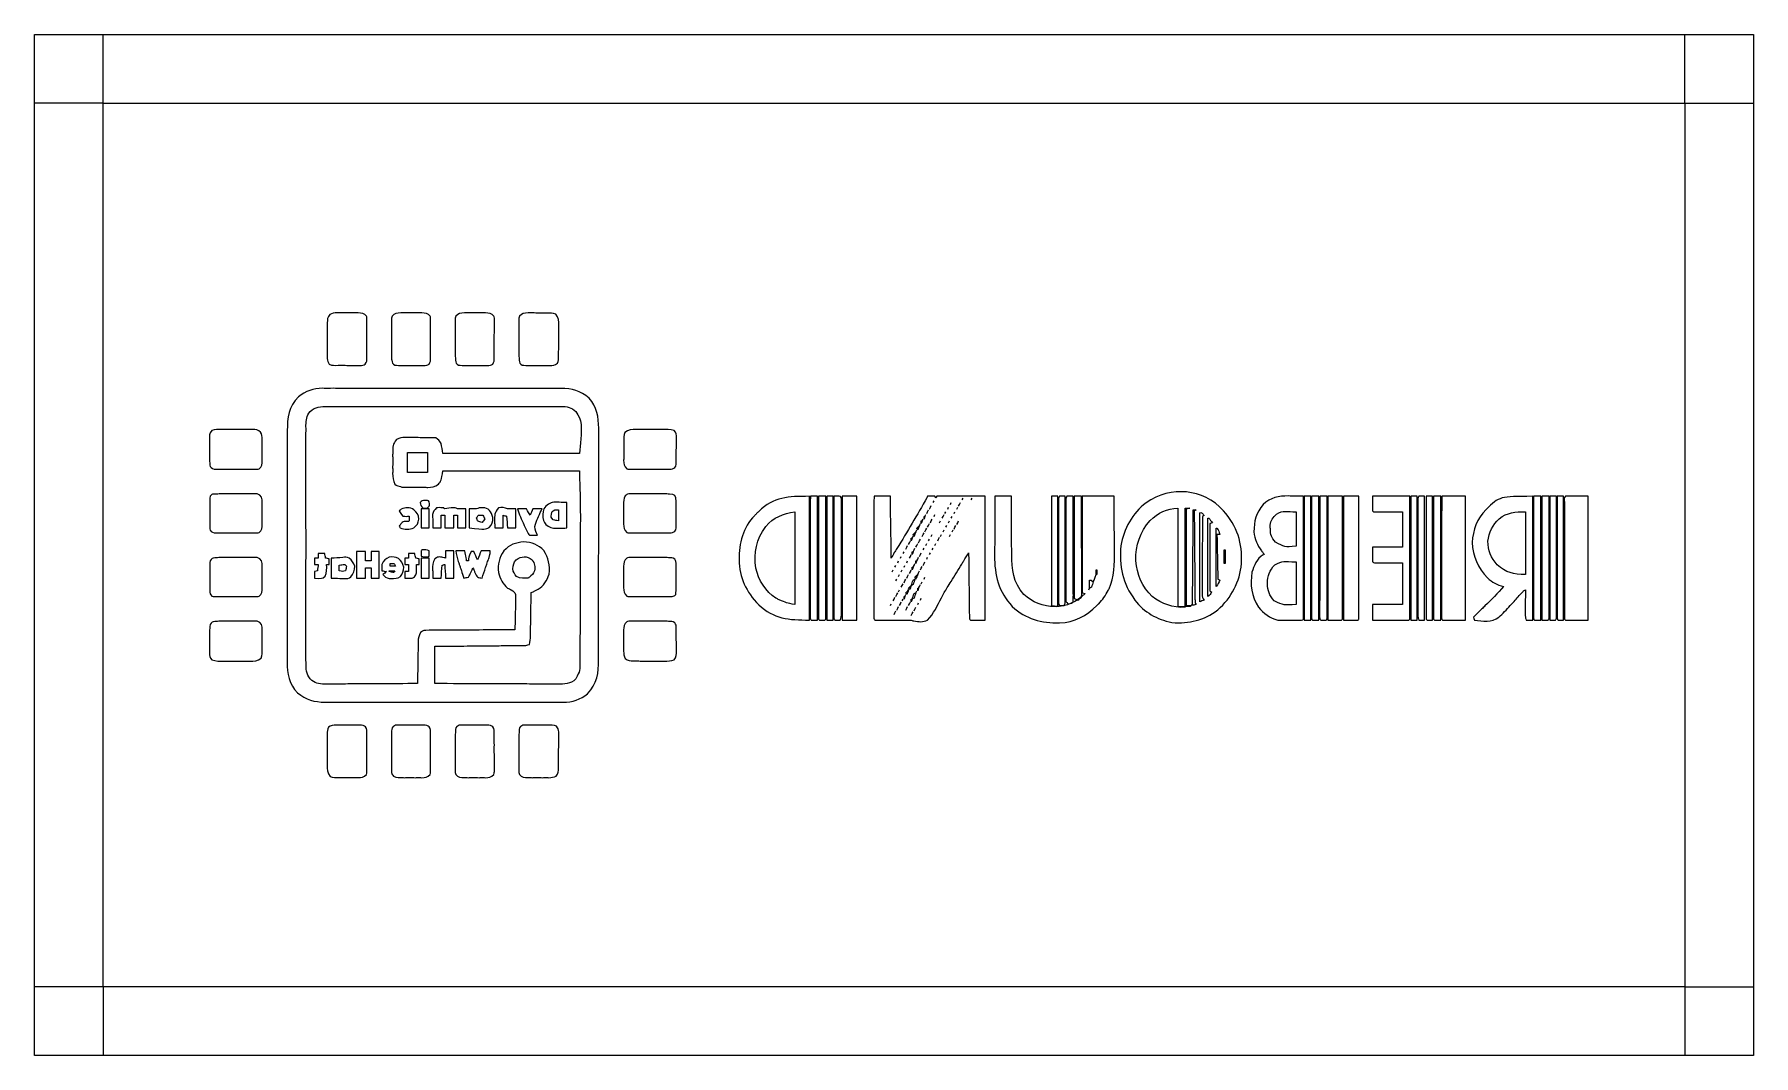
# Model space of a CAD drawing. Header units: millimetres. Extents: x -1.6 to 23.4, y 21.2 to 36.
import ezdxf

# ---------------------------------------------------------------- set-up
doc = ezdxf.new("R2010")
doc.units = ezdxf.units.MM
doc.layers.get('0').update_dxf_attribs({"linetype": 'CONTINUOUS'})

msp = doc.modelspace()

# ---------------------------------------------------------------- linework, layer by layer
for p, q in [((-0.57, 35.042), (-0.57, 36.042)), ((22.43, 35.042), (22.43, 36.042)), ((-0.57, 35.042), (-1.57, 35.042)), ((22.43, 35.042), (23.43, 35.042)), ((11.499, 29.233), (11.512, 29.259)), ((11.922, 29.272), (11.935, 29.299)), ((12.054, 29.272), (12.067, 29.299)), ((11.38, 29.034), (11.393, 29.061)), ((11.406, 29.074), (11.419, 29.1)), ((11.419, 29.1), (11.432, 29.127)), ((11.446, 29.14), (11.459, 29.167)), ((11.459, 29.167), (11.472, 29.193)), ((11.512, 29.034), (11.525, 29.061)), ((11.631, 29.008), (11.644, 29.034)), ((11.644, 29.034), (11.657, 29.061)), ((11.671, 29.074), (11.684, 29.1)), ((11.71, 29.14), (11.723, 29.167)), ((11.75, 29.206), (11.763, 29.233)), ((11.763, 29.008), (11.776, 29.034)), ((11.803, 29.074), (11.816, 29.1)), ((11.843, 29.14), (11.856, 29.167)), ((11.869, 29.18), (11.882, 29.206)), ((11.882, 29.206), (11.895, 29.233)), ((11.247, 28.809), (11.26, 28.836)), ((11.3, 28.902), (11.313, 28.928)), ((11.34, 28.968), (11.353, 28.995)), ((11.34, 28.743), (11.353, 28.77)), ((11.353, 28.77), (11.366, 28.796)), ((11.38, 28.809), (11.393, 28.836)), ((11.393, 28.836), (11.406, 28.862)), ((11.419, 28.876), (11.432, 28.902)), ((11.432, 28.902), (11.446, 28.928)), ((11.459, 28.942), (11.472, 28.968)), ((11.472, 28.968), (11.485, 28.995)), ((11.472, 28.743), (11.485, 28.77)), ((11.591, 28.942), (11.604, 28.968)), ((11.604, 28.743), (11.618, 28.77)), ((11.644, 28.809), (11.657, 28.836)), ((11.684, 28.876), (11.697, 28.902)), ((11.723, 28.942), (11.737, 28.968)), ((11.737, 28.743), (11.75, 28.77)), ((11.776, 28.809), (11.79, 28.836)), ((11.803, 28.849), (11.816, 28.876)), ((11.816, 28.876), (11.829, 28.902)), ((11.843, 28.915), (11.856, 28.942)), ((11.856, 28.942), (11.869, 28.968)), ((11.062, 28.492), (11.075, 28.518)), ((11.102, 28.558), (11.115, 28.584)), ((11.115, 28.584), (11.128, 28.611)), ((11.141, 28.624), (11.155, 28.651)), ((11.155, 28.651), (11.168, 28.677)), ((11.194, 28.717), (11.208, 28.743)), ((11.208, 28.518), (11.221, 28.545)), ((11.221, 28.545), (11.234, 28.571)), ((11.247, 28.584), (11.26, 28.611)), ((11.26, 28.611), (11.274, 28.637)), ((11.287, 28.651), (11.3, 28.677)), ((11.3, 28.677), (11.313, 28.704)), ((11.313, 28.479), (11.327, 28.505)), ((11.353, 28.545), (11.366, 28.571)), ((11.393, 28.611), (11.406, 28.637)), ((11.432, 28.677), (11.446, 28.704)), ((11.446, 28.479), (11.459, 28.505)), ((11.485, 28.545), (11.499, 28.571)), ((11.525, 28.611), (11.538, 28.637)), ((11.565, 28.677), (11.578, 28.704)), ((11.578, 28.704), (11.591, 28.73)), ((10.903, 28.227), (10.916, 28.254)), ((10.943, 28.293), (10.956, 28.32)), ((10.983, 28.36), (10.996, 28.386)), ((11.022, 28.426), (11.036, 28.452)), ((11.036, 28.227), (11.049, 28.254)), ((11.075, 28.293), (11.088, 28.32)), ((11.115, 28.36), (11.128, 28.386)), ((11.155, 28.426), (11.168, 28.452)), ((11.168, 28.452), (11.181, 28.479)), ((11.168, 28.227), (11.181, 28.254)), ((11.208, 28.293), (11.221, 28.32)), ((11.221, 28.32), (11.234, 28.346)), ((11.26, 28.386), (11.274, 28.412)), ((11.274, 28.412), (11.287, 28.439)), ((11.3, 28.452), (11.313, 28.479)), ((11.313, 28.254), (11.327, 28.28)), ((11.327, 28.28), (11.34, 28.307)), ((11.353, 28.32), (11.366, 28.346)), ((11.366, 28.346), (11.38, 28.373)), ((11.406, 28.412), (11.419, 28.439)), ((10.956, 28.095), (10.969, 28.121)), ((10.996, 28.161), (11.009, 28.188)), ((11.036, 28.002), (11.049, 28.029)), ((11.049, 28.029), (11.062, 28.055)), ((11.075, 28.069), (11.088, 28.095)), ((11.088, 28.095), (11.102, 28.121)), ((11.115, 28.135), (11.128, 28.161)), ((11.128, 28.161), (11.141, 28.188)), ((11.155, 28.201), (11.168, 28.227)), ((11.274, 28.188), (11.287, 28.214)), ((11.287, 28.214), (11.3, 28.241)), ((11.287, 27.989), (11.3, 28.016)), ((11.3, 28.016), (11.313, 28.042)), ((11.327, 28.055), (11.34, 28.082)), ((11.366, 28.121), (11.38, 28.148)), ((13.827, 28.082), (13.84, 28.108)), ((13.84, 28.108), (13.853, 28.148)), ((13.853, 28.148), (13.867, 28.188)), ((10.877, 27.738), (10.89, 27.764)), ((10.916, 27.804), (10.93, 27.83)), ((10.93, 27.83), (10.943, 27.857)), ((10.956, 27.87), (10.969, 27.897)), ((10.969, 27.897), (10.983, 27.923)), ((10.996, 27.936), (11.009, 27.963)), ((11.009, 27.738), (11.022, 27.764)), ((11.022, 27.764), (11.036, 27.791)), ((11.049, 27.804), (11.062, 27.83)), ((11.088, 27.87), (11.102, 27.897)), ((11.141, 27.738), (11.155, 27.764)), ((11.155, 27.764), (11.168, 27.791)), ((11.247, 27.923), (11.26, 27.949)), ((11.274, 27.751), (11.287, 27.777)), ((11.313, 27.817), (11.327, 27.844)), ((13.761, 27.963), (13.774, 27.989)), ((10.93, 27.606), (10.943, 27.632)), ((10.943, 27.632), (10.956, 27.658)), ((10.969, 27.672), (10.983, 27.698)), ((10.983, 27.698), (10.996, 27.725)), ((11.102, 27.672), (11.115, 27.698)), ((11.115, 27.698), (11.128, 27.725)), ((11.181, 27.592), (11.194, 27.619)), ((11.194, 27.619), (11.208, 27.645)), ((11.221, 27.658), (11.234, 27.685)), ((11.234, 27.685), (11.247, 27.711)), ((-0.57, 22.192), (-1.57, 22.192)), ((-0.57, 22.192), (-0.57, 21.192)), ((22.43, 22.192), (22.43, 21.192)), ((22.43, 22.192), (23.43, 22.192))]:
    msp.add_line(p, q)
for points in [[(-1.57, 36.042), (23.43, 36.042), (23.43, 21.192), (-1.57, 21.192)], [(-0.57, 35.042), (22.43, 35.042), (22.43, 22.192), (-0.57, 22.192)]]:
    msp.add_lwpolyline(points, close=True)
for points in [[(2.689, 31.848), (2.689, 31.836), (2.688, 31.824), (2.688, 31.811)], [(2.688, 31.811), (2.688, 31.799), (2.688, 31.786), (2.688, 31.772)], [(2.688, 31.772), (2.688, 31.752), (2.688, 31.752), (2.688, 31.732)], [(2.725, 31.969), (2.69, 31.932), (2.689, 31.896), (2.689, 31.848)], [(2.83, 31.992), (2.789, 31.992), (2.761, 31.989), (2.725, 31.969)], [(2.858, 31.992), (2.844, 31.992), (2.844, 31.992), (2.83, 31.992)], [(2.919, 31.992), (2.899, 31.992), (2.879, 31.992), (2.858, 31.992)], [(3.013, 31.992), (2.982, 31.992), (2.95, 31.992), (2.919, 31.992)], [(3.075, 31.992), (3.055, 31.992), (3.034, 31.992), (3.013, 31.992)], [(3.105, 31.992), (3.095, 31.992), (3.085, 31.992), (3.075, 31.992)], [(3.235, 31.971), (3.193, 31.994), (3.152, 31.992), (3.105, 31.992)], [(3.266, 31.917), (3.259, 31.947), (3.259, 31.947), (3.235, 31.971)], [(3.266, 31.881), (3.266, 31.893), (3.266, 31.905), (3.266, 31.917)], [(3.266, 31.841), (3.266, 31.854), (3.266, 31.867), (3.266, 31.881)], [(3.266, 31.797), (3.266, 31.819), (3.266, 31.819), (3.266, 31.841)], [(3.266, 31.706), (3.266, 31.736), (3.266, 31.767), (3.266, 31.797)], [(3.63, 31.947), (3.623, 31.917), (3.623, 31.917), (3.623, 31.881)], [(3.623, 31.881), (3.623, 31.868), (3.623, 31.855), (3.623, 31.841)], [(3.623, 31.841), (3.623, 31.826), (3.623, 31.812), (3.623, 31.797)], [(3.623, 31.797), (3.623, 31.782), (3.623, 31.767), (3.623, 31.752)], [(3.623, 31.752), (3.623, 31.721), (3.623, 31.689), (3.624, 31.658)], [(3.756, 31.992), (3.7, 31.991), (3.67, 31.986), (3.63, 31.947)], [(3.784, 31.992), (3.77, 31.992), (3.77, 31.992), (3.756, 31.992)], [(3.845, 31.992), (3.825, 31.992), (3.805, 31.992), (3.784, 31.992)], [(3.939, 31.992), (3.908, 31.992), (3.876, 31.992), (3.845, 31.992)], [(4.001, 31.992), (3.981, 31.992), (3.96, 31.992), (3.939, 31.992)], [(4.031, 31.992), (4.021, 31.992), (4.011, 31.992), (4.001, 31.992)], [(4.161, 31.971), (4.119, 31.994), (4.078, 31.992), (4.031, 31.992)], [(4.192, 31.917), (4.185, 31.947), (4.185, 31.947), (4.161, 31.971)], [(4.192, 31.881), (4.192, 31.893), (4.192, 31.905), (4.192, 31.917)], [(4.192, 31.841), (4.192, 31.854), (4.192, 31.867), (4.192, 31.881)], [(4.192, 31.797), (4.192, 31.819), (4.192, 31.819), (4.192, 31.841)], [(4.192, 31.706), (4.192, 31.736), (4.192, 31.767), (4.192, 31.797)], [(4.556, 31.947), (4.549, 31.917), (4.549, 31.917), (4.549, 31.881)], [(4.549, 31.881), (4.549, 31.868), (4.549, 31.855), (4.549, 31.841)], [(4.549, 31.841), (4.549, 31.826), (4.549, 31.812), (4.549, 31.797)], [(4.549, 31.797), (4.549, 31.782), (4.549, 31.767), (4.549, 31.752)], [(4.549, 31.752), (4.549, 31.721), (4.549, 31.689), (4.55, 31.658)], [(4.682, 31.992), (4.627, 31.991), (4.596, 31.986), (4.556, 31.947)], [(4.71, 31.992), (4.696, 31.992), (4.696, 31.992), (4.682, 31.992)], [(4.771, 31.992), (4.751, 31.992), (4.731, 31.992), (4.71, 31.992)], [(4.865, 31.992), (4.834, 31.992), (4.802, 31.992), (4.771, 31.992)], [(4.927, 31.992), (4.907, 31.992), (4.886, 31.992), (4.865, 31.992)], [(4.957, 31.992), (4.947, 31.992), (4.937, 31.992), (4.927, 31.992)], [(5.088, 31.971), (5.045, 31.994), (5.004, 31.992), (4.957, 31.992)], [(5.118, 31.917), (5.112, 31.947), (5.112, 31.947), (5.088, 31.971)], [(5.118, 31.881), (5.118, 31.893), (5.118, 31.905), (5.118, 31.917)], [(5.119, 31.841), (5.118, 31.854), (5.118, 31.867), (5.118, 31.881)], [(5.118, 31.797), (5.118, 31.819), (5.118, 31.819), (5.119, 31.841)], [(5.118, 31.706), (5.118, 31.736), (5.118, 31.767), (5.118, 31.797)], [(5.482, 31.947), (5.475, 31.917), (5.475, 31.917), (5.475, 31.881)], [(5.475, 31.881), (5.475, 31.868), (5.475, 31.855), (5.475, 31.841)], [(5.475, 31.841), (5.475, 31.826), (5.475, 31.812), (5.475, 31.797)], [(5.475, 31.797), (5.475, 31.782), (5.475, 31.767), (5.475, 31.752)], [(5.475, 31.752), (5.475, 31.721), (5.475, 31.689), (5.476, 31.658)], [(5.609, 31.992), (5.553, 31.991), (5.522, 31.987), (5.482, 31.947)], [(5.637, 31.991), (5.628, 31.991), (5.619, 31.991), (5.609, 31.992)], [(5.698, 31.991), (5.678, 31.991), (5.658, 31.991), (5.637, 31.991)], [(5.793, 31.99), (5.762, 31.99), (5.73, 31.99), (5.698, 31.991)], [(5.856, 31.99), (5.835, 31.99), (5.814, 31.99), (5.793, 31.99)], [(5.886, 31.989), (5.876, 31.99), (5.866, 31.99), (5.856, 31.99)], [(6.011, 31.974), (5.971, 31.994), (5.929, 31.989), (5.886, 31.989)], [(6.056, 31.808), (6.055, 31.874), (6.055, 31.921), (6.011, 31.974)], [(6.055, 31.769), (6.055, 31.782), (6.055, 31.795), (6.056, 31.808)], [(6.055, 31.687), (6.055, 31.715), (6.055, 31.742), (6.055, 31.769)], [(2.688, 31.732), (2.688, 31.704), (2.688, 31.676), (2.688, 31.647)], [(2.688, 31.647), (2.688, 31.604), (2.688, 31.561), (2.688, 31.518)], [(2.688, 31.518), (2.688, 31.491), (2.688, 31.463), (2.688, 31.436)], [(3.265, 31.561), (3.265, 31.61), (3.266, 31.658), (3.266, 31.706)], [(3.265, 31.467), (3.265, 31.499), (3.265, 31.53), (3.265, 31.561)], [(3.624, 31.658), (3.624, 31.61), (3.624, 31.562), (3.624, 31.514)], [(3.624, 31.514), (3.624, 31.483), (3.624, 31.453), (3.624, 31.422)], [(4.191, 31.561), (4.191, 31.61), (4.192, 31.658), (4.192, 31.706)], [(4.191, 31.467), (4.191, 31.499), (4.191, 31.53), (4.191, 31.561)], [(4.55, 31.658), (4.55, 31.61), (4.55, 31.562), (4.55, 31.514)], [(4.55, 31.514), (4.55, 31.483), (4.55, 31.453), (4.55, 31.422)], [(5.117, 31.561), (5.117, 31.61), (5.118, 31.658), (5.118, 31.706)], [(5.117, 31.467), (5.118, 31.499), (5.118, 31.53), (5.117, 31.561)], [(5.476, 31.658), (5.476, 31.61), (5.476, 31.562), (5.476, 31.514)], [(5.476, 31.514), (5.476, 31.483), (5.476, 31.453), (5.476, 31.422)], [(6.054, 31.558), (6.054, 31.601), (6.054, 31.644), (6.055, 31.687)], [(6.054, 31.474), (6.054, 31.502), (6.054, 31.53), (6.054, 31.558)], [(2.688, 31.436), (2.687, 31.423), (2.687, 31.41), (2.687, 31.397)], [(2.687, 31.397), (2.687, 31.385), (2.687, 31.373), (2.687, 31.36)], [(2.687, 31.36), (2.687, 31.35), (2.687, 31.339), (2.687, 31.328)], [(2.687, 31.328), (2.691, 31.295), (2.699, 31.274), (2.717, 31.246)], [(3.242, 31.249), (3.265, 31.28), (3.265, 31.3), (3.265, 31.338)], [(3.265, 31.422), (3.265, 31.437), (3.265, 31.452), (3.265, 31.467)], [(3.265, 31.379), (3.265, 31.393), (3.265, 31.408), (3.265, 31.422)], [(3.265, 31.338), (3.265, 31.352), (3.265, 31.365), (3.265, 31.379)], [(3.624, 31.422), (3.624, 31.408), (3.624, 31.394), (3.624, 31.379)], [(3.624, 31.379), (3.624, 31.359), (3.624, 31.359), (3.624, 31.338)], [(3.624, 31.338), (3.625, 31.326), (3.625, 31.315), (3.625, 31.303)], [(3.625, 31.303), (3.631, 31.266), (3.64, 31.254), (3.67, 31.233)], [(4.168, 31.249), (4.191, 31.28), (4.191, 31.3), (4.191, 31.338)], [(4.191, 31.422), (4.191, 31.437), (4.191, 31.452), (4.191, 31.467)], [(4.191, 31.379), (4.191, 31.393), (4.191, 31.408), (4.191, 31.422)], [(4.191, 31.338), (4.191, 31.352), (4.191, 31.365), (4.191, 31.379)], [(4.55, 31.422), (4.55, 31.408), (4.55, 31.394), (4.55, 31.379)], [(4.55, 31.379), (4.55, 31.359), (4.55, 31.359), (4.551, 31.338)], [(4.551, 31.338), (4.551, 31.326), (4.551, 31.315), (4.551, 31.303)], [(4.551, 31.303), (4.557, 31.266), (4.566, 31.254), (4.596, 31.233)], [(5.094, 31.249), (5.117, 31.28), (5.117, 31.3), (5.117, 31.338)], [(5.117, 31.422), (5.117, 31.437), (5.117, 31.452), (5.117, 31.467)], [(5.117, 31.379), (5.117, 31.393), (5.117, 31.408), (5.117, 31.422)], [(5.117, 31.338), (5.117, 31.352), (5.117, 31.365), (5.117, 31.379)], [(5.476, 31.422), (5.476, 31.408), (5.476, 31.394), (5.476, 31.379)], [(5.476, 31.379), (5.476, 31.359), (5.476, 31.359), (5.477, 31.338)], [(5.477, 31.338), (5.477, 31.326), (5.477, 31.315), (5.477, 31.303)], [(5.477, 31.303), (5.483, 31.266), (5.492, 31.254), (5.522, 31.233)], [(5.922, 31.229), (5.972, 31.229), (5.995, 31.231), (6.038, 31.259)], [(6.038, 31.259), (6.05, 31.296), (6.053, 31.32), (6.053, 31.358)], [(6.053, 31.434), (6.054, 31.447), (6.054, 31.46), (6.054, 31.474)], [(6.053, 31.394), (6.053, 31.407), (6.053, 31.42), (6.053, 31.434)], [(6.053, 31.358), (6.053, 31.37), (6.053, 31.382), (6.053, 31.394)], [(2.717, 31.246), (2.759, 31.225), (2.803, 31.23), (2.849, 31.23)], [(2.849, 31.23), (2.865, 31.23), (2.865, 31.23), (2.88, 31.23)], [(2.88, 31.23), (2.903, 31.23), (2.925, 31.23), (2.947, 31.23)], [(2.947, 31.23), (2.981, 31.229), (3.014, 31.229), (3.048, 31.229)], [(3.048, 31.229), (3.07, 31.228), (3.091, 31.228), (3.113, 31.228)], [(3.113, 31.228), (3.123, 31.228), (3.133, 31.228), (3.143, 31.228)], [(3.143, 31.228), (3.213, 31.228), (3.213, 31.228), (3.242, 31.249)], [(3.67, 31.233), (3.706, 31.229), (3.74, 31.227), (3.776, 31.227)], [(3.776, 31.227), (3.792, 31.227), (3.792, 31.227), (3.808, 31.227)], [(3.808, 31.227), (3.83, 31.227), (3.852, 31.227), (3.874, 31.228)], [(3.874, 31.228), (3.908, 31.228), (3.941, 31.228), (3.975, 31.227)], [(3.975, 31.227), (3.996, 31.227), (4.018, 31.227), (4.039, 31.227)], [(4.039, 31.227), (4.054, 31.227), (4.054, 31.227), (4.07, 31.227)], [(4.07, 31.227), (4.139, 31.228), (4.139, 31.228), (4.168, 31.249)], [(4.596, 31.233), (4.632, 31.229), (4.666, 31.227), (4.702, 31.227)], [(4.702, 31.227), (4.718, 31.227), (4.718, 31.227), (4.734, 31.227)], [(4.734, 31.227), (4.756, 31.227), (4.778, 31.227), (4.8, 31.228)], [(4.8, 31.228), (4.834, 31.228), (4.867, 31.228), (4.901, 31.227)], [(4.901, 31.227), (4.922, 31.227), (4.944, 31.227), (4.965, 31.227)], [(4.965, 31.227), (4.98, 31.227), (4.98, 31.227), (4.996, 31.227)], [(4.996, 31.227), (5.065, 31.228), (5.065, 31.228), (5.094, 31.249)], [(5.522, 31.233), (5.558, 31.229), (5.592, 31.227), (5.628, 31.228)], [(5.628, 31.228), (5.644, 31.228), (5.644, 31.228), (5.66, 31.228)], [(5.66, 31.228), (5.682, 31.228), (5.704, 31.228), (5.726, 31.228)], [(5.726, 31.228), (5.76, 31.229), (5.793, 31.229), (5.827, 31.228)], [(5.827, 31.228), (5.848, 31.229), (5.87, 31.229), (5.891, 31.229)], [(5.891, 31.229), (5.906, 31.229), (5.906, 31.229), (5.922, 31.229)], [(2.268, 30.771), (2.129, 30.628), (2.106, 30.468), (2.107, 30.278)], [(2.621, 30.896), (2.488, 30.894), (2.372, 30.858), (2.268, 30.771)], [(2.664, 30.895), (2.643, 30.895), (2.643, 30.895), (2.621, 30.896)], [(2.81, 30.895), (2.761, 30.896), (2.713, 30.895), (2.664, 30.895)], [(2.945, 30.895), (2.9, 30.895), (2.855, 30.895), (2.81, 30.895)], [(3.209, 30.895), (3.121, 30.895), (3.033, 30.895), (2.945, 30.895)], [(3.519, 30.895), (3.416, 30.895), (3.312, 30.895), (3.209, 30.895)], [(4.072, 30.894), (3.887, 30.895), (3.703, 30.895), (3.519, 30.895)], [(4.61, 30.894), (4.43, 30.894), (4.251, 30.894), (4.072, 30.894)], [(4.643, 30.894), (4.627, 30.894), (4.627, 30.894), (4.61, 30.894)], [(4.677, 30.894), (4.666, 30.894), (4.654, 30.894), (4.643, 30.894)], [(5.292, 30.893), (5.087, 30.894), (4.882, 30.894), (4.677, 30.894)], [(5.509, 30.893), (5.437, 30.893), (5.364, 30.893), (5.292, 30.893)], [(5.776, 30.893), (5.687, 30.893), (5.598, 30.893), (5.509, 30.893)], [(5.912, 30.893), (5.867, 30.893), (5.821, 30.893), (5.776, 30.893)], [(6.038, 30.892), (5.996, 30.893), (5.954, 30.893), (5.912, 30.893)], [(6.084, 30.892), (6.061, 30.892), (6.061, 30.892), (6.038, 30.892)], [(6.496, 30.751), (6.367, 30.863), (6.25, 30.893), (6.084, 30.892)], [(6.636, 30.314), (6.636, 30.473), (6.606, 30.629), (6.496, 30.751)], [(2.379, 30.357), (2.38, 30.44), (2.387, 30.492), (2.439, 30.558)], [(2.439, 30.558), (2.517, 30.629), (2.594, 30.634), (2.696, 30.633)], [(2.696, 30.633), (2.711, 30.633), (2.726, 30.633), (2.741, 30.633)], [(2.741, 30.633), (2.791, 30.633), (2.841, 30.633), (2.891, 30.633)], [(2.891, 30.633), (2.926, 30.633), (2.962, 30.633), (2.998, 30.633)], [(2.998, 30.633), (3.085, 30.633), (3.172, 30.633), (3.259, 30.633)], [(3.259, 30.633), (3.33, 30.633), (3.401, 30.633), (3.472, 30.633)], [(3.472, 30.633), (3.487, 30.633), (3.487, 30.633), (3.502, 30.633)], [(3.502, 30.633), (3.523, 30.633), (3.543, 30.633), (3.564, 30.633)], [(3.564, 30.633), (3.756, 30.633), (3.948, 30.633), (4.14, 30.633)], [(4.14, 30.633), (4.305, 30.632), (4.469, 30.632), (4.634, 30.633)], [(4.634, 30.633), (4.826, 30.633), (5.017, 30.633), (5.208, 30.633)], [(5.208, 30.633), (5.229, 30.633), (5.249, 30.633), (5.27, 30.633)], [(5.27, 30.633), (5.28, 30.633), (5.29, 30.633), (5.3, 30.633)], [(5.3, 30.633), (5.371, 30.633), (5.441, 30.633), (5.512, 30.633)], [(5.512, 30.633), (5.598, 30.633), (5.685, 30.633), (5.771, 30.633)], [(5.771, 30.633), (5.815, 30.633), (5.859, 30.633), (5.903, 30.633)], [(5.903, 30.633), (5.95, 30.633), (5.998, 30.633), (6.046, 30.633)], [(6.046, 30.633), (6.059, 30.633), (6.073, 30.633), (6.088, 30.633)], [(6.088, 30.633), (6.172, 30.632), (6.241, 30.62), (6.302, 30.558)], [(6.302, 30.558), (6.398, 30.409), (6.398, 30.409), (6.355, 29.949)], [(1.009, 30.28), (0.971, 30.24), (0.975, 30.197), (0.976, 30.144)], [(1.149, 30.298), (1.099, 30.298), (1.057, 30.296), (1.009, 30.28)], [(1.188, 30.298), (1.169, 30.298), (1.169, 30.298), (1.149, 30.298)], [(1.27, 30.298), (1.243, 30.298), (1.216, 30.298), (1.188, 30.298)], [(1.399, 30.297), (1.356, 30.297), (1.313, 30.297), (1.27, 30.298)], [(1.484, 30.296), (1.456, 30.296), (1.427, 30.297), (1.399, 30.297)], [(1.524, 30.296), (1.504, 30.296), (1.504, 30.296), (1.484, 30.296)], [(1.563, 30.296), (1.55, 30.296), (1.537, 30.296), (1.524, 30.296)], [(1.599, 30.296), (1.587, 30.296), (1.575, 30.296), (1.563, 30.296)], [(1.72, 30.259), (1.684, 30.294), (1.648, 30.295), (1.599, 30.296)], [(1.744, 30.154), (1.743, 30.195), (1.74, 30.223), (1.72, 30.259)], [(2.107, 30.278), (2.107, 30.263), (2.107, 30.248), (2.107, 30.233)], [(2.38, 30.314), (2.379, 30.328), (2.379, 30.342), (2.379, 30.357)], [(2.379, 30.169), (2.379, 30.217), (2.379, 30.266), (2.38, 30.314)], [(6.636, 30.273), (6.636, 30.286), (6.636, 30.3), (6.636, 30.314)], [(6.636, 30.131), (6.636, 30.178), (6.636, 30.225), (6.636, 30.273)], [(7.017, 30.254), (6.996, 30.214), (7.001, 30.172), (7.001, 30.128)], [(7.181, 30.299), (7.116, 30.298), (7.069, 30.297), (7.017, 30.254)], [(7.22, 30.299), (7.201, 30.299), (7.201, 30.299), (7.181, 30.299)], [(7.302, 30.299), (7.274, 30.299), (7.247, 30.299), (7.22, 30.299)], [(7.43, 30.299), (7.387, 30.298), (7.344, 30.299), (7.302, 30.299)], [(7.514, 30.299), (7.486, 30.299), (7.458, 30.299), (7.43, 30.299)], [(7.554, 30.299), (7.534, 30.299), (7.534, 30.299), (7.514, 30.299)], [(7.732, 30.28), (7.673, 30.299), (7.616, 30.299), (7.554, 30.299)], [(7.766, 30.176), (7.765, 30.221), (7.764, 30.247), (7.732, 30.28)], [(0.976, 30.144), (0.976, 30.133), (0.976, 30.123), (0.976, 30.112)], [(0.976, 30.112), (0.976, 30.089), (0.976, 30.066), (0.977, 30.044)], [(0.977, 30.044), (0.977, 30.009), (0.977, 29.974), (0.977, 29.94)], [(1.743, 30.126), (1.743, 30.135), (1.743, 30.144), (1.744, 30.154)], [(1.743, 30.065), (1.743, 30.085), (1.743, 30.106), (1.743, 30.126)], [(1.743, 29.971), (1.743, 30.002), (1.743, 30.034), (1.743, 30.065)], [(2.107, 30.085), (2.107, 30.049), (2.106, 30.014), (2.106, 29.978)], [(2.107, 30.233), (2.107, 30.184), (2.107, 30.134), (2.107, 30.085)], [(2.379, 30.035), (2.379, 30.08), (2.379, 30.124), (2.379, 30.169)], [(2.379, 29.772), (2.379, 29.86), (2.379, 29.948), (2.379, 30.035)], [(3.697, 30.151), (3.64, 30.09), (3.639, 30.04), (3.64, 29.959)], [(3.823, 30.181), (3.771, 30.181), (3.743, 30.178), (3.697, 30.151)], [(3.857, 30.18), (3.846, 30.18), (3.835, 30.18), (3.823, 30.181)], [(3.928, 30.18), (3.905, 30.18), (3.881, 30.18), (3.857, 30.18)], [(4.04, 30.178), (4.003, 30.178), (3.966, 30.179), (3.928, 30.18)], [(4.114, 30.178), (4.089, 30.178), (4.065, 30.178), (4.04, 30.178)], [(4.149, 30.178), (4.137, 30.178), (4.126, 30.178), (4.114, 30.178)], [(4.265, 30.174), (4.226, 30.176), (4.188, 30.177), (4.149, 30.178)], [(4.344, 30.095), (4.32, 30.133), (4.305, 30.154), (4.265, 30.174)], [(4.371, 29.949), (4.362, 29.998), (4.353, 30.046), (4.344, 30.095)], [(6.636, 30), (6.636, 30.044), (6.636, 30.087), (6.636, 30.131)], [(7, 30.036), (7, 30.004), (7, 29.973), (6.999, 29.941)], [(7.001, 30.128), (7.001, 30.118), (7, 30.109), (7, 30.098)], [(7, 30.098), (7, 30.078), (7, 30.057), (7, 30.036)], [(7.764, 29.974), (7.764, 30.009), (7.765, 30.044), (7.765, 30.078)], [(7.765, 30.144), (7.765, 30.155), (7.766, 30.165), (7.766, 30.176)], [(7.765, 30.078), (7.765, 30.1), (7.765, 30.122), (7.765, 30.144)], [(0.977, 29.94), (0.977, 29.918), (0.978, 29.896), (0.978, 29.874)], [(0.978, 29.874), (0.978, 29.863), (0.978, 29.853), (0.978, 29.842)], [(0.978, 29.842), (0.979, 29.771), (0.979, 29.771), (1, 29.742)], [(1.722, 29.749), (1.745, 29.791), (1.744, 29.832), (1.743, 29.879)], [(1.743, 29.909), (1.743, 29.929), (1.743, 29.95), (1.743, 29.971)], [(1.743, 29.879), (1.743, 29.889), (1.743, 29.899), (1.743, 29.909)], [(2.106, 29.978), (2.106, 29.892), (2.106, 29.805), (2.106, 29.719)], [(2.379, 29.557), (2.379, 29.629), (2.379, 29.701), (2.379, 29.772)], [(3.64, 29.959), (3.64, 29.948), (3.64, 29.938), (3.639, 29.927)], [(3.639, 29.927), (3.639, 29.905), (3.64, 29.882), (3.64, 29.86)], [(3.64, 29.86), (3.64, 29.826), (3.64, 29.792), (3.639, 29.757)], [(3.639, 29.757), (3.639, 29.736), (3.64, 29.714), (3.64, 29.692)], [(3.855, 29.672), (3.855, 29.768), (3.855, 29.864), (3.855, 29.963)], [(3.855, 29.963), (3.951, 29.963), (4.047, 29.963), (4.146, 29.963)], [(4.146, 29.963), (4.146, 29.867), (4.146, 29.771), (4.146, 29.672)], [(6.355, 29.949), (5.7, 29.949), (5.045, 29.949), (4.371, 29.949)], [(6.636, 29.743), (6.636, 29.829), (6.636, 29.914), (6.636, 30)], [(6.999, 29.88), (6.999, 29.871), (6.999, 29.861), (6.998, 29.851)], [(6.998, 29.851), (6.999, 29.795), (7.003, 29.765), (7.043, 29.725)], [(6.999, 29.941), (6.999, 29.921), (6.999, 29.9), (6.999, 29.88)], [(7.688, 29.719), (7.724, 29.726), (7.736, 29.734), (7.757, 29.764)], [(7.757, 29.764), (7.762, 29.802), (7.764, 29.836), (7.764, 29.874)], [(7.764, 29.906), (7.764, 29.929), (7.764, 29.952), (7.764, 29.974)], [(7.764, 29.874), (7.764, 29.885), (7.764, 29.895), (7.764, 29.906)], [(1, 29.742), (1.031, 29.719), (1.051, 29.719), (1.09, 29.719)], [(1.09, 29.719), (1.11, 29.719), (1.11, 29.719), (1.13, 29.719)], [(1.13, 29.719), (1.144, 29.719), (1.159, 29.719), (1.174, 29.719)], [(1.174, 29.719), (1.189, 29.719), (1.203, 29.719), (1.219, 29.719)], [(1.219, 29.719), (1.25, 29.719), (1.281, 29.719), (1.313, 29.719)], [(1.313, 29.719), (1.361, 29.719), (1.409, 29.718), (1.457, 29.718)], [(1.457, 29.718), (1.487, 29.718), (1.518, 29.718), (1.548, 29.718)], [(1.548, 29.718), (1.57, 29.718), (1.57, 29.718), (1.592, 29.718)], [(1.592, 29.718), (1.605, 29.718), (1.619, 29.718), (1.633, 29.718)], [(1.633, 29.718), (1.65, 29.718), (1.65, 29.718), (1.668, 29.718)], [(1.668, 29.718), (1.698, 29.725), (1.698, 29.725), (1.722, 29.749)], [(2.106, 29.719), (2.106, 29.649), (2.106, 29.578), (2.106, 29.508)], [(2.106, 29.508), (2.106, 29.309), (2.106, 29.109), (2.106, 28.91)], [(2.379, 29.526), (2.379, 29.536), (2.379, 29.547), (2.379, 29.557)], [(2.379, 29.464), (2.379, 29.485), (2.379, 29.505), (2.379, 29.526)], [(3.64, 29.692), (3.64, 29.682), (3.639, 29.672), (3.639, 29.661)], [(3.639, 29.661), (3.64, 29.603), (3.645, 29.554), (3.67, 29.5)], [(4.146, 29.672), (4.05, 29.672), (3.954, 29.672), (3.855, 29.672)], [(4.305, 29.5), (4.344, 29.553), (4.344, 29.553), (4.371, 29.698)], [(4.371, 29.698), (5.026, 29.698), (5.68, 29.698), (6.355, 29.698)], [(6.355, 29.698), (6.366, 29.359), (6.366, 29.359), (6.369, 29.02)], [(6.636, 29.442), (6.636, 29.542), (6.636, 29.643), (6.636, 29.743)], [(7.043, 29.725), (7.073, 29.718), (7.073, 29.718), (7.109, 29.718)], [(7.109, 29.718), (7.122, 29.718), (7.136, 29.718), (7.149, 29.718)], [(7.149, 29.718), (7.164, 29.718), (7.178, 29.718), (7.193, 29.718)], [(7.193, 29.718), (7.208, 29.718), (7.223, 29.718), (7.238, 29.718)], [(7.238, 29.718), (7.269, 29.718), (7.301, 29.718), (7.332, 29.718)], [(7.332, 29.718), (7.38, 29.719), (7.428, 29.719), (7.476, 29.719)], [(7.476, 29.719), (7.507, 29.719), (7.537, 29.719), (7.568, 29.719)], [(7.568, 29.719), (7.582, 29.719), (7.596, 29.719), (7.611, 29.719)], [(7.611, 29.719), (7.625, 29.719), (7.638, 29.719), (7.652, 29.719)], [(7.652, 29.719), (7.67, 29.719), (7.67, 29.719), (7.688, 29.719)], [(0.984, 29.328), (0.981, 29.291), (0.98, 29.256), (0.98, 29.219)], [(1.039, 29.358), (1.01, 29.354), (1.01, 29.354), (0.984, 29.328)], [(1.076, 29.358), (1.058, 29.358), (1.058, 29.358), (1.039, 29.358)], [(1.117, 29.359), (1.104, 29.358), (1.09, 29.358), (1.076, 29.358)], [(1.162, 29.359), (1.14, 29.359), (1.14, 29.359), (1.117, 29.359)], [(1.255, 29.359), (1.224, 29.359), (1.193, 29.359), (1.162, 29.359)], [(1.403, 29.36), (1.354, 29.359), (1.305, 29.359), (1.255, 29.359)], [(1.499, 29.36), (1.467, 29.36), (1.435, 29.36), (1.403, 29.36)], [(1.545, 29.36), (1.53, 29.36), (1.515, 29.36), (1.499, 29.36)], [(1.59, 29.361), (1.575, 29.361), (1.56, 29.36), (1.545, 29.36)], [(1.631, 29.361), (1.611, 29.361), (1.611, 29.361), (1.59, 29.361)], [(1.668, 29.361), (1.656, 29.361), (1.644, 29.361), (1.631, 29.361)], [(1.744, 29.228), (1.743, 29.291), (1.737, 29.346), (1.668, 29.361)], [(2.379, 28.881), (2.379, 29.075), (2.379, 29.27), (2.379, 29.464)], [(3.67, 29.5), (3.702, 29.482), (3.702, 29.482), (3.736, 29.473)], [(3.736, 29.473), (3.749, 29.469), (3.762, 29.464), (3.775, 29.46)], [(3.775, 29.46), (3.809, 29.458), (3.842, 29.458), (3.875, 29.457)], [(3.875, 29.457), (3.889, 29.457), (3.889, 29.457), (3.904, 29.457)], [(3.904, 29.457), (3.925, 29.457), (3.946, 29.457), (3.966, 29.457)], [(3.966, 29.457), (3.998, 29.457), (4.029, 29.456), (4.06, 29.456)], [(4.114, 29.264), (4.066, 29.262), (4.066, 29.262), (4.04, 29.235)], [(4.06, 29.456), (4.08, 29.456), (4.1, 29.456), (4.12, 29.456)], [(4.175, 29.216), (4.171, 29.267), (4.166, 29.261), (4.114, 29.264)], [(4.12, 29.456), (4.13, 29.455), (4.139, 29.455), (4.149, 29.455)], [(4.149, 29.455), (4.21, 29.455), (4.252, 29.466), (4.305, 29.5)], [(6.636, 28.905), (6.636, 29.084), (6.636, 29.263), (6.636, 29.442)], [(7.019, 29.33), (6.996, 29.288), (6.998, 29.247), (6.998, 29.2)], [(7.074, 29.361), (7.043, 29.354), (7.043, 29.354), (7.019, 29.33)], [(7.11, 29.361), (7.098, 29.361), (7.086, 29.361), (7.074, 29.361)], [(7.152, 29.361), (7.138, 29.361), (7.124, 29.361), (7.11, 29.361)], [(7.196, 29.36), (7.174, 29.361), (7.174, 29.361), (7.152, 29.361)], [(7.29, 29.36), (7.259, 29.36), (7.227, 29.36), (7.196, 29.36)], [(7.437, 29.359), (7.388, 29.359), (7.339, 29.36), (7.29, 29.36)], [(7.533, 29.359), (7.501, 29.359), (7.469, 29.359), (7.437, 29.359)], [(7.579, 29.359), (7.557, 29.359), (7.557, 29.359), (7.533, 29.359)], [(7.624, 29.359), (7.609, 29.359), (7.594, 29.359), (7.579, 29.359)], [(7.665, 29.358), (7.645, 29.358), (7.645, 29.358), (7.624, 29.359)], [(7.761, 29.251), (7.76, 29.334), (7.749, 29.357), (7.665, 29.358)], [(7.761, 29.219), (7.761, 29.23), (7.761, 29.24), (7.761, 29.251)], [(9.699, 29.325), (9.39, 29.325), (9.185, 29.32), (8.962, 29.104)], [(9.699, 27.526), (9.699, 28.12), (9.699, 28.714), (9.699, 29.325)], [(9.713, 29.325), (9.712, 29.093), (9.712, 28.86), (9.712, 28.627)], [(9.818, 29.325), (9.784, 29.325), (9.749, 29.325), (9.713, 29.325)], [(9.818, 27.526), (9.818, 28.12), (9.818, 28.714), (9.818, 29.325)], [(9.832, 29.325), (9.831, 29.093), (9.831, 28.86), (9.831, 28.627)], [(9.938, 29.325), (9.903, 29.325), (9.868, 29.325), (9.832, 29.325)], [(9.938, 28.659), (9.938, 28.881), (9.938, 29.103), (9.938, 29.325)], [(10.043, 29.325), (10.013, 29.325), (9.982, 29.325), (9.951, 29.325)], [(9.951, 29.325), (9.951, 28.732), (9.951, 28.138), (9.951, 27.526)], [(10.043, 27.526), (10.043, 28.12), (10.043, 28.714), (10.043, 29.325)], [(10.057, 29.325), (10.056, 29.093), (10.056, 28.86), (10.056, 28.627)], [(10.102, 29.326), (10.087, 29.326), (10.072, 29.326), (10.057, 29.325)], [(10.164, 29.283), (10.161, 29.332), (10.153, 29.325), (10.102, 29.326)], [(10.164, 29.244), (10.164, 29.257), (10.164, 29.27), (10.164, 29.283)], [(10.387, 29.325), (10.317, 29.325), (10.248, 29.325), (10.176, 29.325)], [(10.176, 29.325), (10.176, 28.732), (10.176, 28.138), (10.176, 27.526)], [(10.387, 27.526), (10.387, 28.12), (10.387, 28.714), (10.387, 29.325)], [(10.639, 29.325), (10.638, 29.093), (10.638, 28.86), (10.638, 28.627)], [(10.877, 29.325), (10.798, 29.325), (10.72, 29.325), (10.639, 29.325)], [(10.89, 28.426), (10.886, 28.723), (10.881, 29.019), (10.877, 29.325)], [(11.407, 29.304), (11.266, 29.056), (11.123, 28.809), (10.971, 28.567)], [(11.419, 29.325), (11.415, 29.318), (11.411, 29.312), (11.407, 29.304)], [(11.525, 29.325), (11.49, 29.325), (11.455, 29.325), (11.419, 29.325)], [(11.538, 29.299), (11.534, 29.308), (11.53, 29.316), (11.525, 29.325)], [(11.551, 29.325), (11.545, 29.312), (11.545, 29.312), (11.538, 29.299)], [(12.253, 29.325), (12.021, 29.325), (11.79, 29.325), (11.551, 29.325)], [(12.253, 27.526), (12.253, 28.12), (12.253, 28.714), (12.253, 29.325)], [(12.398, 29.325), (12.397, 29.188), (12.396, 29.05), (12.395, 28.912)], [(12.636, 29.325), (12.558, 29.325), (12.479, 29.325), (12.398, 29.325)], [(12.638, 28.943), (12.637, 29.07), (12.637, 29.198), (12.636, 29.325)], [(13.311, 29.325), (13.28, 29.325), (13.25, 29.325), (13.218, 29.325)], [(13.218, 29.325), (13.218, 28.801), (13.218, 28.278), (13.218, 27.738)], [(13.312, 28.733), (13.311, 28.931), (13.311, 29.128), (13.311, 29.325)], [(13.337, 29.325), (13.316, 29.304), (13.323, 29.281), (13.323, 29.251)], [(13.323, 29.251), (13.322, 29.232), (13.322, 29.232), (13.322, 29.212)], [(13.417, 29.325), (13.39, 29.326), (13.364, 29.326), (13.337, 29.325)], [(13.417, 28.738), (13.417, 28.934), (13.417, 29.13), (13.417, 29.325)], [(13.443, 29.325), (13.427, 29.294), (13.428, 29.274), (13.428, 29.239)], [(13.536, 29.325), (13.505, 29.325), (13.475, 29.325), (13.443, 29.325)], [(13.537, 28.753), (13.536, 28.944), (13.536, 29.135), (13.536, 29.325)], [(13.655, 29.325), (13.62, 29.325), (13.585, 29.325), (13.549, 29.325)], [(13.549, 29.325), (13.549, 28.836), (13.549, 28.347), (13.549, 27.844)], [(13.658, 28.805), (13.657, 28.979), (13.656, 29.152), (13.655, 29.325)], [(14.131, 29.325), (13.978, 29.325), (13.826, 29.325), (13.668, 29.325)], [(13.668, 29.325), (13.668, 28.863), (13.668, 28.4), (13.668, 27.923)], [(14.133, 28.997), (14.133, 29.106), (14.132, 29.216), (14.131, 29.325)], [(15.722, 29.116), (15.423, 29.441), (14.96, 29.48), (14.594, 29.232)], [(16.665, 29.33), (16.524, 29.332), (16.403, 29.307), (16.298, 29.207)], [(16.713, 29.329), (16.698, 29.329), (16.682, 29.33), (16.665, 29.33)], [(16.883, 29.325), (16.826, 29.327), (16.77, 29.328), (16.713, 29.329)], [(16.884, 28.659), (16.883, 28.881), (16.883, 29.103), (16.883, 29.325)], [(16.989, 29.325), (16.958, 29.325), (16.928, 29.325), (16.896, 29.325)], [(16.896, 29.325), (16.896, 28.732), (16.896, 28.138), (16.896, 27.526)], [(16.989, 27.526), (16.989, 28.12), (16.989, 28.714), (16.989, 29.325)], [(17.002, 29.325), (17.002, 29.093), (17.001, 28.86), (17.001, 28.627)], [(17.108, 29.325), (17.073, 29.325), (17.038, 29.325), (17.002, 29.325)], [(17.108, 27.526), (17.108, 28.12), (17.108, 28.714), (17.108, 29.325)], [(17.121, 29.325), (17.121, 29.093), (17.12, 28.86), (17.12, 28.627)], [(17.227, 29.325), (17.192, 29.325), (17.157, 29.325), (17.121, 29.325)], [(17.227, 28.659), (17.227, 28.881), (17.227, 29.103), (17.227, 29.325)], [(17.452, 29.325), (17.382, 29.325), (17.312, 29.325), (17.24, 29.325)], [(17.24, 29.325), (17.24, 28.732), (17.24, 28.138), (17.24, 27.526)], [(17.452, 28.659), (17.452, 28.881), (17.452, 29.103), (17.452, 29.325)], [(17.69, 29.325), (17.616, 29.325), (17.541, 29.325), (17.465, 29.325)], [(17.465, 29.325), (17.465, 28.732), (17.465, 28.138), (17.465, 27.526)], [(17.69, 28.659), (17.69, 28.881), (17.69, 29.103), (17.69, 29.325)], [(18.431, 29.325), (18.252, 29.325), (18.073, 29.325), (17.888, 29.325)], [(17.888, 29.325), (17.888, 29.255), (17.888, 29.186), (17.888, 29.114)], [(18.431, 28.659), (18.431, 28.881), (18.431, 29.103), (18.431, 29.325)], [(18.536, 29.325), (18.506, 29.325), (18.475, 29.325), (18.444, 29.325)], [(18.444, 29.325), (18.444, 28.732), (18.444, 28.138), (18.444, 27.526)], [(18.536, 27.526), (18.536, 28.12), (18.536, 28.714), (18.536, 29.325)], [(18.563, 29.325), (18.541, 29.303), (18.548, 29.275), (18.548, 29.244)], [(18.642, 29.325), (18.616, 29.325), (18.59, 29.325), (18.563, 29.325)], [(18.642, 27.526), (18.642, 28.12), (18.642, 28.714), (18.642, 29.325)], [(18.669, 29.325), (18.668, 29.093), (18.668, 28.86), (18.668, 28.627)], [(18.761, 29.325), (18.731, 29.325), (18.7, 29.325), (18.669, 29.325)], [(18.761, 27.526), (18.761, 28.12), (18.761, 28.714), (18.761, 29.325)], [(18.775, 29.325), (18.774, 29.093), (18.774, 28.86), (18.774, 28.627)], [(18.88, 29.325), (18.846, 29.325), (18.811, 29.325), (18.775, 29.325)], [(18.88, 27.526), (18.88, 28.12), (18.88, 28.714), (18.88, 29.325)], [(18.894, 29.325), (18.893, 29.093), (18.893, 28.86), (18.893, 28.627)], [(19.238, 29.325), (19.124, 29.325), (19.011, 29.325), (18.894, 29.325)], [(19.238, 27.526), (19.238, 28.12), (19.238, 28.714), (19.238, 29.325)], [(20.217, 29.325), (19.738, 29.325), (19.738, 29.325), (19.539, 29.133)], [(20.217, 27.526), (20.217, 28.12), (20.217, 28.714), (20.217, 29.325)], [(20.23, 29.325), (20.23, 29.093), (20.229, 28.86), (20.229, 28.627)], [(20.336, 29.325), (20.301, 29.325), (20.266, 29.325), (20.23, 29.325)], [(20.336, 27.526), (20.336, 28.12), (20.336, 28.714), (20.336, 29.325)], [(20.455, 29.325), (20.42, 29.325), (20.385, 29.325), (20.349, 29.325)], [(20.349, 29.325), (20.349, 28.732), (20.349, 28.138), (20.349, 27.526)], [(20.455, 28.659), (20.455, 28.881), (20.455, 29.103), (20.455, 29.325)], [(20.561, 29.325), (20.53, 29.325), (20.499, 29.325), (20.468, 29.325)], [(20.468, 29.325), (20.468, 28.732), (20.468, 28.138), (20.468, 27.526)], [(20.561, 28.659), (20.561, 28.881), (20.561, 29.103), (20.561, 29.325)], [(20.574, 29.325), (20.573, 29.093), (20.573, 28.86), (20.573, 28.627)], [(20.666, 29.325), (20.636, 29.325), (20.605, 29.325), (20.574, 29.325)], [(20.666, 27.526), (20.666, 28.12), (20.666, 28.714), (20.666, 29.325)], [(20.693, 29.325), (20.67, 29.303), (20.678, 29.274), (20.678, 29.243)], [(21.024, 29.325), (20.914, 29.325), (20.805, 29.325), (20.693, 29.325)], [(21.024, 27.526), (21.024, 28.12), (21.024, 28.714), (21.024, 29.325)], [(0.98, 29.119), (0.98, 29.084), (0.98, 29.049), (0.979, 29.014)], [(0.979, 29.014), (0.979, 28.992), (0.979, 28.97), (0.979, 28.948)], [(0.98, 29.219), (0.98, 29.209), (0.98, 29.198), (0.98, 29.187)], [(0.98, 29.187), (0.98, 29.164), (0.98, 29.141), (0.98, 29.119)], [(1.743, 29.2), (1.743, 29.209), (1.743, 29.218), (1.744, 29.228)], [(1.743, 29.139), (1.743, 29.159), (1.743, 29.179), (1.743, 29.2)], [(1.743, 29.045), (1.743, 29.076), (1.743, 29.108), (1.743, 29.139)], [(1.743, 28.983), (1.743, 29.003), (1.743, 29.024), (1.743, 29.045)], [(3.763, 29.136), (3.749, 29.126), (3.749, 29.126), (3.736, 29.116)], [(3.736, 29.116), (3.756, 29.076), (3.756, 29.076), (3.789, 29.037)], [(3.947, 29.129), (3.891, 29.171), (3.824, 29.167), (3.763, 29.136)], [(3.789, 29.037), (3.838, 29.032), (3.838, 29.032), (3.881, 29.037)], [(3.881, 29.037), (3.882, 29.015), (3.882, 28.993), (3.881, 28.971)], [(4.02, 28.995), (4.018, 29.059), (3.993, 29.086), (3.947, 29.129)], [(4.04, 29.235), (4.045, 29.196), (4.051, 29.184), (4.08, 29.156)], [(4.172, 29.142), (4.133, 29.142), (4.094, 29.142), (4.053, 29.142)], [(4.053, 29.142), (4.053, 29.051), (4.053, 28.959), (4.053, 28.865)], [(4.08, 29.156), (4.113, 29.152), (4.113, 29.152), (4.146, 29.156)], [(4.146, 29.156), (4.172, 29.182), (4.172, 29.182), (4.175, 29.216)], [(4.172, 28.865), (4.172, 28.956), (4.172, 29.048), (4.172, 29.142)], [(4.221, 29.063), (4.22, 29.033), (4.221, 29.003), (4.222, 28.973)], [(4.278, 29.156), (4.246, 29.128), (4.228, 29.106), (4.221, 29.063)], [(4.384, 29.156), (4.308, 29.163), (4.308, 29.163), (4.278, 29.156)], [(4.344, 28.865), (4.344, 28.926), (4.344, 28.987), (4.344, 29.05)], [(4.344, 29.05), (4.362, 29.05), (4.379, 29.05), (4.397, 29.05)], [(4.397, 29.142), (4.393, 29.147), (4.388, 29.151), (4.384, 29.156)], [(4.52, 29.157), (4.477, 29.157), (4.439, 29.151), (4.397, 29.142)], [(4.397, 29.05), (4.397, 28.989), (4.397, 28.928), (4.397, 28.865)], [(4.582, 29.142), (4.569, 29.156), (4.569, 29.156), (4.52, 29.157)], [(4.529, 28.865), (4.529, 28.926), (4.529, 28.987), (4.529, 29.05)], [(4.529, 29.05), (4.547, 29.05), (4.564, 29.05), (4.582, 29.05)], [(4.701, 29.142), (4.662, 29.142), (4.623, 29.142), (4.582, 29.142)], [(4.582, 29.05), (4.582, 28.989), (4.582, 28.928), (4.582, 28.865)], [(4.701, 28.865), (4.701, 28.956), (4.701, 29.048), (4.701, 29.142)], [(4.86, 29.142), (4.825, 29.142), (4.79, 29.142), (4.754, 29.142)], [(4.754, 29.142), (4.754, 29.051), (4.754, 28.959), (4.754, 28.865)], [(4.914, 29.158), (4.887, 29.156), (4.887, 29.156), (4.86, 29.142)], [(4.86, 29.01), (4.869, 29.023), (4.878, 29.036), (4.887, 29.05)], [(4.873, 28.971), (4.869, 28.984), (4.865, 28.997), (4.86, 29.01)], [(4.887, 29.05), (4.921, 29.053), (4.921, 29.053), (4.953, 29.05)], [(4.945, 29.158), (4.935, 29.158), (4.925, 29.158), (4.914, 29.158)], [(5.096, 29.017), (5.076, 29.104), (5.04, 29.16), (4.945, 29.158)], [(4.953, 29.05), (4.961, 29.032), (4.97, 29.015), (4.979, 28.997)], [(5.045, 28.874), (5.088, 28.922), (5.099, 28.952), (5.096, 29.017)], [(5.178, 29.156), (5.122, 29.094), (5.118, 29.045), (5.121, 28.966)], [(5.31, 29.142), (5.268, 29.163), (5.222, 29.169), (5.178, 29.156)], [(5.244, 28.865), (5.244, 28.926), (5.244, 28.987), (5.244, 29.05)], [(5.244, 29.05), (5.261, 29.046), (5.279, 29.041), (5.297, 29.037)], [(5.297, 29.037), (5.301, 28.98), (5.305, 28.923), (5.31, 28.865)], [(5.429, 29.142), (5.39, 29.142), (5.35, 29.142), (5.31, 29.142)], [(5.429, 28.865), (5.429, 28.956), (5.429, 29.048), (5.429, 29.142)], [(5.588, 29.142), (5.544, 29.142), (5.5, 29.142), (5.455, 29.142)], [(5.455, 29.142), (5.479, 29.063), (5.514, 28.989), (5.549, 28.913)], [(5.641, 29.05), (5.612, 29.091), (5.612, 29.091), (5.588, 29.142)], [(5.68, 29.142), (5.667, 29.112), (5.654, 29.081), (5.641, 29.05)], [(5.813, 29.142), (5.769, 29.142), (5.725, 29.142), (5.68, 29.142)], [(5.715, 28.922), (5.743, 28.998), (5.777, 29.07), (5.813, 29.142)], [(5.866, 29.182), (5.82, 29.131), (5.82, 29.081), (5.822, 29.015)], [(5.822, 29.015), (5.829, 28.954), (5.853, 28.928), (5.899, 28.89)], [(6.029, 29.24), (5.959, 29.241), (5.921, 29.228), (5.866, 29.182)], [(5.971, 28.984), (5.941, 29.021), (5.941, 29.021), (5.947, 29.064)], [(5.947, 29.064), (5.955, 29.107), (5.955, 29.107), (5.998, 29.129)], [(5.998, 29.129), (6.015, 29.129), (6.033, 29.129), (6.051, 29.129)], [(6.062, 29.238), (6.051, 29.239), (6.04, 29.239), (6.029, 29.24)], [(6.051, 29.129), (6.051, 29.077), (6.051, 29.024), (6.051, 28.971)], [(6.17, 29.235), (6.134, 29.236), (6.099, 29.237), (6.062, 29.238)], [(6.17, 28.865), (6.17, 28.987), (6.17, 29.109), (6.17, 29.235)], [(6.369, 29.02), (6.368, 28.948), (6.368, 28.875), (6.368, 28.802)], [(6.998, 29.2), (6.998, 29.19), (6.998, 29.18), (6.998, 29.17)], [(6.998, 29.17), (6.998, 29.149), (6.998, 29.129), (6.998, 29.108)], [(6.998, 29.108), (6.998, 29.076), (6.998, 29.045), (6.998, 29.013)], [(6.998, 29.013), (6.998, 28.993), (6.998, 28.973), (6.998, 28.953)], [(7.762, 29.153), (7.762, 29.175), (7.761, 29.197), (7.761, 29.219)], [(7.762, 29.049), (7.761, 29.084), (7.762, 29.119), (7.762, 29.153)], [(7.762, 28.981), (7.762, 29.004), (7.762, 29.026), (7.762, 29.049)], [(8.904, 29.047), (8.732, 28.872), (8.677, 28.64), (8.677, 28.403)], [(8.932, 29.074), (8.923, 29.065), (8.914, 29.056), (8.904, 29.047)], [(8.962, 29.104), (8.947, 29.089), (8.947, 29.089), (8.932, 29.074)], [(9.064, 28.886), (9.177, 29.026), (9.314, 29.069), (9.488, 29.1)], [(9.488, 29.1), (9.488, 28.655), (9.488, 28.21), (9.488, 27.751)], [(10.164, 29.199), (10.164, 29.221), (10.164, 29.221), (10.164, 29.244)], [(10.164, 29.149), (10.164, 29.166), (10.164, 29.182), (10.164, 29.199)], [(10.164, 28.986), (10.164, 29.04), (10.164, 29.095), (10.164, 29.149)], [(11.38, 29.034), (11.375, 29.021), (11.371, 29.008), (11.366, 28.995)], [(11.366, 28.995), (11.366, 29.008), (11.366, 29.021), (11.366, 29.034)], [(11.366, 29.034), (11.371, 29.034), (11.375, 29.034), (11.38, 29.034)], [(13.322, 29.212), (13.322, 29.197), (13.322, 29.182), (13.322, 29.167)], [(13.322, 29.167), (13.322, 29.152), (13.322, 29.137), (13.322, 29.121)], [(13.322, 29.121), (13.322, 29.071), (13.322, 29.02), (13.322, 28.97)], [(13.428, 29.239), (13.428, 29.226), (13.428, 29.213), (13.428, 29.2)], [(13.428, 29.2), (13.428, 29.186), (13.428, 29.172), (13.428, 29.158)], [(13.428, 29.158), (13.428, 29.143), (13.428, 29.128), (13.428, 29.113)], [(13.428, 29.113), (13.428, 29.065), (13.428, 29.016), (13.428, 28.967)], [(14.594, 29.232), (14.399, 29.082), (14.271, 28.849), (14.23, 28.607)], [(14.654, 28.975), (14.762, 29.083), (14.904, 29.153), (15.057, 29.153)], [(15.057, 29.153), (15.057, 28.682), (15.057, 28.21), (15.057, 27.725)], [(15.163, 27.725), (15.163, 28.196), (15.163, 28.668), (15.163, 29.153)], [(15.163, 29.153), (15.185, 29.153), (15.207, 29.153), (15.229, 29.153)], [(15.229, 29.153), (15.203, 29.147), (15.203, 29.147), (15.176, 29.14)], [(15.176, 29.14), (15.176, 28.677), (15.176, 28.215), (15.176, 27.738)], [(15.278, 28.644), (15.279, 28.805), (15.281, 28.966), (15.282, 29.127)], [(15.282, 29.127), (15.295, 29.127), (15.308, 29.127), (15.322, 29.127)], [(15.322, 29.127), (15.309, 29.12), (15.309, 29.12), (15.295, 29.114)], [(15.295, 29.114), (15.297, 28.94), (15.298, 28.766), (15.3, 28.592)], [(15.375, 29.087), (15.403, 29.09), (15.403, 29.09), (15.423, 29.067)], [(15.375, 27.791), (15.375, 28.219), (15.375, 28.646), (15.375, 29.087)], [(15.414, 29.034), (15.414, 28.879), (15.413, 28.725), (15.413, 28.57)], [(15.441, 29.047), (15.428, 29.041), (15.428, 29.041), (15.414, 29.034)], [(15.423, 29.067), (15.429, 29.061), (15.435, 29.054), (15.441, 29.047)], [(15.494, 27.87), (15.494, 28.246), (15.494, 28.621), (15.494, 29.008)], [(15.494, 29.008), (15.498, 29.008), (15.503, 29.008), (15.507, 29.008)], [(15.507, 29.008), (15.525, 28.986), (15.543, 28.964), (15.56, 28.942)], [(15.983, 28.346), (16, 28.641), (15.917, 28.894), (15.722, 29.116)], [(16.298, 29.207), (16.193, 29.087), (16.162, 28.964), (16.164, 28.807)], [(16.401, 28.905), (16.409, 28.977), (16.44, 29.017), (16.493, 29.065)], [(16.493, 29.065), (16.586, 29.129), (16.643, 29.1), (16.777, 29.1)], [(16.777, 29.1), (16.777, 28.935), (16.777, 28.769), (16.777, 28.598)], [(17.888, 29.114), (17.901, 29.1), (17.901, 29.1), (17.942, 29.099)], [(17.942, 29.099), (17.96, 29.099), (17.978, 29.099), (17.995, 29.099)], [(17.995, 29.099), (18.013, 29.099), (18.03, 29.099), (18.047, 29.099)], [(18.047, 29.099), (18.069, 29.099), (18.091, 29.099), (18.114, 29.1)], [(18.114, 29.1), (18.184, 29.1), (18.253, 29.1), (18.325, 29.1)], [(18.325, 29.1), (18.325, 28.93), (18.325, 28.76), (18.325, 28.584)], [(18.548, 29.244), (18.548, 29.229), (18.548, 29.214), (18.548, 29.199)], [(18.548, 29.199), (18.548, 29.183), (18.548, 29.166), (18.548, 29.149)], [(18.548, 29.149), (18.548, 29.132), (18.548, 29.115), (18.548, 29.098)], [(18.548, 29.098), (18.548, 29.051), (18.548, 29.003), (18.548, 28.956)], [(19.539, 29.133), (19.407, 29), (19.345, 28.838), (19.339, 28.652)], [(19.731, 28.999), (19.848, 29.092), (19.963, 29.1), (20.111, 29.1)], [(20.111, 29.1), (20.111, 28.799), (20.111, 28.498), (20.111, 28.188)], [(20.678, 29.243), (20.678, 29.228), (20.678, 29.213), (20.678, 29.198)], [(20.678, 29.198), (20.678, 29.182), (20.678, 29.165), (20.678, 29.148)], [(20.678, 29.148), (20.678, 29.131), (20.678, 29.114), (20.678, 29.096)], [(20.678, 29.096), (20.678, 29.048), (20.678, 29.001), (20.678, 28.953)], [(0.979, 28.948), (0.979, 28.938), (0.979, 28.927), (0.979, 28.917)], [(0.979, 28.917), (0.979, 28.845), (0.979, 28.845), (1, 28.816)], [(1, 28.816), (1.031, 28.793), (1.051, 28.793), (1.09, 28.793)], [(1.09, 28.793), (1.11, 28.793), (1.11, 28.793), (1.13, 28.793)], [(1.13, 28.793), (1.144, 28.793), (1.159, 28.793), (1.174, 28.793)], [(1.174, 28.793), (1.189, 28.793), (1.203, 28.793), (1.219, 28.793)], [(1.219, 28.793), (1.25, 28.793), (1.281, 28.793), (1.313, 28.793)], [(1.313, 28.793), (1.361, 28.793), (1.409, 28.792), (1.457, 28.792)], [(1.457, 28.792), (1.487, 28.792), (1.518, 28.792), (1.548, 28.792)], [(1.548, 28.792), (1.57, 28.792), (1.57, 28.792), (1.592, 28.792)], [(1.592, 28.792), (1.605, 28.792), (1.619, 28.792), (1.633, 28.792)], [(1.633, 28.792), (1.65, 28.792), (1.65, 28.792), (1.668, 28.792)], [(1.668, 28.792), (1.698, 28.799), (1.698, 28.799), (1.722, 28.823)], [(1.722, 28.823), (1.745, 28.865), (1.744, 28.906), (1.743, 28.953)], [(1.743, 28.953), (1.743, 28.963), (1.743, 28.973), (1.743, 28.983)], [(2.106, 28.91), (2.106, 28.894), (2.106, 28.894), (2.106, 28.877)], [(2.106, 28.877), (2.106, 28.867), (2.106, 28.856), (2.106, 28.845)], [(2.106, 28.845), (2.106, 28.67), (2.106, 28.496), (2.106, 28.322)], [(2.379, 28.379), (2.38, 28.546), (2.38, 28.714), (2.379, 28.881)], [(3.757, 28.924), (3.75, 28.913), (3.743, 28.902), (3.736, 28.891)], [(3.736, 28.891), (3.74, 28.882), (3.744, 28.874), (3.749, 28.865)], [(3.749, 28.865), (3.815, 28.843), (3.881, 28.84), (3.946, 28.868)], [(3.831, 28.961), (3.789, 28.957), (3.789, 28.957), (3.757, 28.924)], [(3.868, 28.957), (3.85, 28.959), (3.85, 28.959), (3.831, 28.961)], [(3.881, 28.971), (3.877, 28.966), (3.872, 28.962), (3.868, 28.957)], [(3.946, 28.868), (3.996, 28.909), (4.012, 28.929), (4.02, 28.995)], [(4.053, 28.865), (4.092, 28.865), (4.132, 28.865), (4.172, 28.865)], [(4.222, 28.973), (4.222, 28.963), (4.222, 28.952), (4.223, 28.941)], [(4.223, 28.941), (4.223, 28.916), (4.224, 28.89), (4.225, 28.865)], [(4.225, 28.865), (4.264, 28.865), (4.304, 28.865), (4.344, 28.865)], [(4.397, 28.865), (4.441, 28.865), (4.484, 28.865), (4.529, 28.865)], [(4.582, 28.865), (4.622, 28.865), (4.661, 28.865), (4.701, 28.865)], [(4.754, 28.865), (4.988, 28.841), (4.988, 28.841), (5.045, 28.874)], [(4.94, 28.944), (4.907, 28.954), (4.907, 28.954), (4.873, 28.971)], [(4.979, 28.997), (4.966, 28.98), (4.953, 28.962), (4.94, 28.944)], [(5.121, 28.966), (5.122, 28.956), (5.122, 28.946), (5.122, 28.936)], [(5.122, 28.936), (5.123, 28.912), (5.124, 28.888), (5.125, 28.865)], [(5.125, 28.865), (5.164, 28.865), (5.203, 28.865), (5.244, 28.865)], [(5.31, 28.865), (5.349, 28.865), (5.389, 28.865), (5.429, 28.865)], [(5.549, 28.913), (5.555, 28.9), (5.561, 28.887), (5.567, 28.873)], [(5.567, 28.873), (5.612, 28.774), (5.612, 28.774), (5.627, 28.759)], [(5.627, 28.759), (5.648, 28.758), (5.668, 28.758), (5.688, 28.758)], [(5.688, 28.758), (5.699, 28.758), (5.71, 28.758), (5.721, 28.758)], [(5.734, 28.779), (5.711, 28.829), (5.7, 28.868), (5.715, 28.922)], [(5.721, 28.758), (5.734, 28.759), (5.734, 28.759), (5.747, 28.759)], [(5.747, 28.759), (5.742, 28.765), (5.738, 28.772), (5.734, 28.779)], [(5.899, 28.89), (5.957, 28.858), (5.998, 28.859), (6.062, 28.861)], [(6.051, 28.971), (6.012, 28.974), (6.012, 28.974), (5.971, 28.984)], [(6.062, 28.861), (6.098, 28.862), (6.133, 28.864), (6.17, 28.865)], [(6.368, 28.802), (6.368, 28.55), (6.367, 28.299), (6.366, 28.047)], [(6.635, 28.382), (6.635, 28.556), (6.635, 28.73), (6.636, 28.905)], [(6.998, 28.953), (6.998, 28.939), (6.998, 28.939), (6.998, 28.925)], [(6.998, 28.925), (6.999, 28.869), (7.004, 28.838), (7.043, 28.799)], [(7.043, 28.799), (7.073, 28.792), (7.073, 28.792), (7.109, 28.792)], [(7.109, 28.792), (7.122, 28.792), (7.136, 28.792), (7.149, 28.792)], [(7.149, 28.792), (7.164, 28.792), (7.178, 28.792), (7.193, 28.792)], [(7.193, 28.792), (7.208, 28.792), (7.223, 28.792), (7.238, 28.792)], [(7.238, 28.792), (7.269, 28.792), (7.301, 28.792), (7.332, 28.792)], [(7.332, 28.792), (7.38, 28.793), (7.428, 28.793), (7.476, 28.792)], [(7.476, 28.792), (7.507, 28.793), (7.537, 28.793), (7.568, 28.793)], [(7.568, 28.793), (7.582, 28.793), (7.596, 28.793), (7.611, 28.793)], [(7.611, 28.793), (7.625, 28.793), (7.638, 28.793), (7.652, 28.793)], [(7.652, 28.793), (7.67, 28.793), (7.67, 28.793), (7.688, 28.793)], [(7.688, 28.793), (7.724, 28.8), (7.736, 28.808), (7.757, 28.838)], [(7.757, 28.838), (7.761, 28.876), (7.763, 28.911), (7.762, 28.948)], [(7.762, 28.948), (7.762, 28.959), (7.762, 28.97), (7.762, 28.981)], [(8.919, 28.28), (8.885, 28.507), (8.931, 28.698), (9.064, 28.886)], [(10.164, 28.839), (10.164, 28.888), (10.164, 28.937), (10.164, 28.986)], [(10.164, 28.593), (10.164, 28.675), (10.164, 28.757), (10.164, 28.839)], [(11.208, 28.77), (11.221, 28.783), (11.234, 28.796), (11.247, 28.809)], [(11.221, 28.743), (11.216, 28.752), (11.212, 28.761), (11.208, 28.77)], [(11.247, 28.809), (11.238, 28.788), (11.23, 28.766), (11.221, 28.743)], [(11.26, 28.862), (11.274, 28.875), (11.287, 28.888), (11.3, 28.902)], [(11.274, 28.836), (11.269, 28.845), (11.265, 28.853), (11.26, 28.862)], [(11.3, 28.902), (11.291, 28.88), (11.283, 28.858), (11.274, 28.836)], [(11.34, 28.968), (11.335, 28.955), (11.331, 28.942), (11.327, 28.928)], [(11.327, 28.928), (11.327, 28.942), (11.327, 28.955), (11.327, 28.968)], [(11.327, 28.968), (11.331, 28.968), (11.335, 28.968), (11.34, 28.968)], [(12.395, 28.912), (12.395, 28.848), (12.395, 28.784), (12.394, 28.72)], [(12.64, 28.747), (12.639, 28.812), (12.639, 28.878), (12.638, 28.943)], [(13.322, 28.97), (13.322, 28.935), (13.322, 28.9), (13.322, 28.865)], [(13.322, 28.865), (13.322, 28.792), (13.322, 28.718), (13.322, 28.645)], [(13.428, 28.967), (13.428, 28.934), (13.428, 28.9), (13.428, 28.866)], [(13.428, 28.866), (13.428, 28.795), (13.428, 28.725), (13.428, 28.654)], [(13.537, 28.475), (13.537, 28.568), (13.537, 28.661), (13.537, 28.753)], [(13.659, 28.514), (13.658, 28.611), (13.658, 28.708), (13.658, 28.805)], [(14.134, 28.779), (14.133, 28.852), (14.133, 28.924), (14.133, 28.997)], [(14.135, 28.599), (14.135, 28.659), (14.134, 28.719), (14.134, 28.779)], [(14.446, 28.389), (14.443, 28.615), (14.505, 28.802), (14.654, 28.975)], [(15.56, 28.942), (15.547, 28.937), (15.534, 28.933), (15.52, 28.928)], [(15.52, 28.928), (15.52, 28.605), (15.52, 28.282), (15.52, 27.949)], [(15.613, 28.016), (15.613, 28.295), (15.613, 28.574), (15.613, 28.862)], [(15.613, 28.862), (15.617, 28.862), (15.622, 28.862), (15.626, 28.862)], [(15.626, 28.862), (15.656, 28.819), (15.656, 28.819), (15.666, 28.77)], [(15.666, 28.77), (15.653, 28.77), (15.64, 28.77), (15.626, 28.77)], [(15.626, 28.77), (15.63, 28.556), (15.635, 28.342), (15.639, 28.121)], [(16.164, 28.807), (16.173, 28.702), (16.212, 28.614), (16.274, 28.532)], [(16.402, 28.852), (16.402, 28.87), (16.401, 28.887), (16.401, 28.905)], [(16.477, 28.66), (16.418, 28.726), (16.404, 28.763), (16.402, 28.852)], [(18.548, 28.956), (18.548, 28.907), (18.548, 28.858), (18.548, 28.809)], [(18.548, 28.809), (18.548, 28.726), (18.548, 28.643), (18.548, 28.561)], [(19.566, 28.671), (19.577, 28.8), (19.637, 28.911), (19.731, 28.999)], [(20.678, 28.953), (20.678, 28.904), (20.678, 28.854), (20.678, 28.804)], [(20.678, 28.804), (20.678, 28.721), (20.678, 28.638), (20.678, 28.554)], [(3.246, 28.521), (3.203, 28.521), (3.159, 28.521), (3.114, 28.521)], [(3.114, 28.521), (3.114, 28.394), (3.114, 28.268), (3.114, 28.137)], [(3.246, 28.388), (3.246, 28.432), (3.246, 28.476), (3.246, 28.521)], [(3.445, 28.521), (3.405, 28.521), (3.366, 28.521), (3.326, 28.521)], [(3.326, 28.521), (3.326, 28.477), (3.326, 28.433), (3.326, 28.388)], [(3.445, 28.137), (3.445, 28.264), (3.445, 28.39), (3.445, 28.521)], [(4.066, 28.547), (4.053, 28.534), (4.053, 28.534), (4.052, 28.493)], [(4.172, 28.534), (4.136, 28.552), (4.106, 28.549), (4.066, 28.547)], [(4.172, 28.455), (4.172, 28.481), (4.172, 28.507), (4.172, 28.534)], [(4.529, 28.534), (4.49, 28.534), (4.451, 28.534), (4.41, 28.534)], [(4.41, 28.534), (4.41, 28.499), (4.41, 28.464), (4.41, 28.428)], [(4.529, 28.137), (4.529, 28.268), (4.529, 28.399), (4.529, 28.534)], [(4.688, 28.534), (4.645, 28.534), (4.601, 28.534), (4.556, 28.534)], [(4.556, 28.534), (4.564, 28.48), (4.576, 28.429), (4.594, 28.377)], [(4.709, 28.431), (4.701, 28.481), (4.701, 28.481), (4.688, 28.534)], [(4.781, 28.521), (4.741, 28.433), (4.741, 28.433), (4.741, 28.388)], [(4.82, 28.521), (4.807, 28.521), (4.794, 28.521), (4.781, 28.521)], [(4.873, 28.402), (4.856, 28.441), (4.838, 28.48), (4.82, 28.521)], [(4.926, 28.534), (4.909, 28.49), (4.891, 28.447), (4.873, 28.402)], [(5.059, 28.534), (5.015, 28.534), (4.971, 28.534), (4.926, 28.534)], [(5.048, 28.457), (5.059, 28.494), (5.059, 28.494), (5.059, 28.534)], [(5.257, 28.534), (5.188, 28.43), (5.166, 28.341), (5.178, 28.216)], [(5.546, 28.661), (5.429, 28.656), (5.34, 28.618), (5.257, 28.534)], [(5.839, 28.538), (5.761, 28.619), (5.656, 28.658), (5.546, 28.661)], [(5.914, 28.194), (5.929, 28.324), (5.907, 28.425), (5.839, 28.538)], [(9.712, 28.627), (9.712, 28.519), (9.712, 28.411), (9.712, 28.303)], [(9.831, 28.627), (9.831, 28.519), (9.831, 28.411), (9.831, 28.303)], [(9.938, 28.336), (9.938, 28.444), (9.938, 28.552), (9.938, 28.659)], [(10.056, 28.627), (10.056, 28.519), (10.056, 28.411), (10.056, 28.303)], [(10.164, 28.306), (10.164, 28.401), (10.164, 28.497), (10.164, 28.593)], [(10.638, 28.627), (10.638, 28.519), (10.638, 28.411), (10.638, 28.303)], [(10.933, 28.506), (10.917, 28.48), (10.904, 28.453), (10.89, 28.426)], [(10.951, 28.534), (10.945, 28.525), (10.939, 28.515), (10.933, 28.506)], [(10.971, 28.567), (10.964, 28.556), (10.958, 28.546), (10.951, 28.534)], [(11.194, 28.717), (11.19, 28.704), (11.186, 28.691), (11.181, 28.677)], [(11.181, 28.677), (11.181, 28.69), (11.181, 28.703), (11.181, 28.717)], [(11.181, 28.717), (11.185, 28.717), (11.19, 28.717), (11.194, 28.717)], [(11.208, 28.518), (11.203, 28.505), (11.199, 28.492), (11.194, 28.479)], [(11.194, 28.479), (11.194, 28.492), (11.194, 28.505), (11.194, 28.518)], [(11.194, 28.518), (11.199, 28.518), (11.203, 28.518), (11.208, 28.518)], [(11.943, 28.389), (11.967, 28.428), (11.991, 28.466), (12.015, 28.505)], [(12.015, 28.505), (12.015, 28.493), (12.015, 28.481), (12.015, 28.469)], [(12.394, 28.72), (12.394, 28.658), (12.393, 28.596), (12.393, 28.534)], [(12.393, 28.534), (12.393, 28.511), (12.393, 28.487), (12.393, 28.464)], [(12.641, 28.556), (12.64, 28.62), (12.64, 28.684), (12.64, 28.747)], [(12.641, 28.483), (12.641, 28.507), (12.641, 28.532), (12.641, 28.556)], [(13.312, 28.446), (13.312, 28.542), (13.312, 28.638), (13.312, 28.733)], [(13.322, 28.645), (13.323, 28.56), (13.323, 28.475), (13.322, 28.39)], [(13.418, 28.453), (13.418, 28.548), (13.418, 28.643), (13.417, 28.738)], [(13.428, 28.654), (13.428, 28.572), (13.427, 28.49), (13.427, 28.408)], [(13.66, 28.281), (13.66, 28.358), (13.659, 28.436), (13.659, 28.514)], [(14.056, 27.981), (14.14, 28.15), (14.137, 28.346), (14.135, 28.529)], [(14.135, 28.529), (14.135, 28.553), (14.135, 28.576), (14.135, 28.599)], [(14.23, 28.607), (14.195, 28.319), (14.26, 28.052), (14.431, 27.817)], [(15.276, 28.398), (15.277, 28.48), (15.277, 28.562), (15.278, 28.644)], [(15.3, 28.592), (15.301, 28.512), (15.301, 28.431), (15.302, 28.35)], [(15.413, 28.57), (15.413, 28.498), (15.413, 28.426), (15.412, 28.354)], [(15.732, 28.346), (15.732, 28.412), (15.732, 28.477), (15.732, 28.545)], [(15.732, 28.545), (15.736, 28.545), (15.741, 28.545), (15.745, 28.545)], [(15.745, 28.545), (15.745, 28.479), (15.745, 28.414), (15.745, 28.346)], [(16.274, 28.532), (16.282, 28.521), (16.29, 28.511), (16.297, 28.5)], [(16.297, 28.5), (16.303, 28.493), (16.308, 28.486), (16.314, 28.479)], [(16.777, 28.598), (16.609, 28.586), (16.609, 28.586), (16.477, 28.66)], [(16.884, 28.336), (16.884, 28.444), (16.884, 28.552), (16.884, 28.659)], [(17.001, 28.627), (17.001, 28.519), (17.001, 28.411), (17.001, 28.303)], [(17.12, 28.627), (17.12, 28.519), (17.12, 28.411), (17.12, 28.303)], [(17.228, 28.336), (17.228, 28.444), (17.228, 28.552), (17.227, 28.659)], [(17.453, 28.336), (17.453, 28.444), (17.452, 28.552), (17.452, 28.659)], [(17.691, 28.336), (17.691, 28.444), (17.691, 28.552), (17.69, 28.659)], [(18.325, 28.584), (18.181, 28.584), (18.037, 28.584), (17.888, 28.584)], [(17.888, 28.584), (17.888, 28.515), (17.888, 28.445), (17.888, 28.373)], [(18.432, 28.336), (18.431, 28.444), (18.431, 28.552), (18.431, 28.659)], [(18.548, 28.561), (18.548, 28.465), (18.548, 28.37), (18.548, 28.274)], [(18.668, 28.627), (18.668, 28.519), (18.668, 28.411), (18.668, 28.303)], [(18.774, 28.627), (18.774, 28.519), (18.774, 28.411), (18.774, 28.303)], [(18.893, 28.627), (18.893, 28.519), (18.893, 28.411), (18.893, 28.303)], [(19.339, 28.652), (19.343, 28.453), (19.422, 28.283), (19.56, 28.14)], [(19.701, 28.331), (19.611, 28.427), (19.563, 28.539), (19.566, 28.671)], [(20.229, 28.627), (20.229, 28.519), (20.229, 28.411), (20.229, 28.303)], [(20.456, 28.336), (20.456, 28.444), (20.455, 28.552), (20.455, 28.659)], [(20.562, 28.336), (20.561, 28.444), (20.561, 28.552), (20.561, 28.659)], [(20.573, 28.627), (20.573, 28.519), (20.573, 28.411), (20.573, 28.303)], [(20.678, 28.554), (20.678, 28.458), (20.678, 28.361), (20.678, 28.265)], [(0.984, 28.388), (0.98, 28.351), (0.979, 28.316), (0.979, 28.278)], [(0.979, 28.278), (0.979, 28.262), (0.979, 28.262), (0.979, 28.246)], [(1.054, 28.433), (1.017, 28.427), (1.005, 28.419), (0.984, 28.388)], [(1.09, 28.433), (1.072, 28.433), (1.072, 28.433), (1.054, 28.433)], [(1.13, 28.434), (1.117, 28.434), (1.103, 28.434), (1.09, 28.433)], [(1.174, 28.434), (1.159, 28.434), (1.145, 28.434), (1.13, 28.434)], [(1.265, 28.434), (1.235, 28.434), (1.204, 28.434), (1.174, 28.434)], [(1.409, 28.434), (1.361, 28.434), (1.313, 28.434), (1.265, 28.434)], [(1.503, 28.435), (1.472, 28.435), (1.441, 28.435), (1.409, 28.434)], [(1.548, 28.435), (1.533, 28.435), (1.519, 28.435), (1.503, 28.435)], [(1.592, 28.435), (1.578, 28.435), (1.563, 28.435), (1.548, 28.435)], [(1.633, 28.435), (1.613, 28.435), (1.613, 28.435), (1.592, 28.435)], [(1.668, 28.435), (1.656, 28.435), (1.645, 28.435), (1.633, 28.435)], [(1.744, 28.302), (1.743, 28.364), (1.737, 28.42), (1.668, 28.435)], [(1.743, 28.274), (1.743, 28.283), (1.743, 28.292), (1.744, 28.302)], [(1.743, 28.213), (1.743, 28.233), (1.743, 28.253), (1.743, 28.274)], [(2.106, 28.322), (2.106, 28.143), (2.105, 27.964), (2.105, 27.785)], [(2.379, 27.794), (2.379, 27.989), (2.379, 28.184), (2.379, 28.379)], [(2.558, 28.428), (2.541, 28.428), (2.523, 28.428), (2.505, 28.428)], [(2.505, 28.428), (2.505, 28.398), (2.505, 28.367), (2.505, 28.336)], [(2.505, 28.336), (2.523, 28.336), (2.54, 28.336), (2.558, 28.336)], [(2.558, 28.336), (2.554, 28.305), (2.55, 28.274), (2.545, 28.243)], [(2.651, 28.494), (2.62, 28.494), (2.59, 28.494), (2.558, 28.494)], [(2.558, 28.494), (2.558, 28.472), (2.558, 28.451), (2.558, 28.428)], [(2.664, 28.428), (2.66, 28.45), (2.655, 28.472), (2.651, 28.494)], [(2.658, 28.162), (2.685, 28.22), (2.682, 28.272), (2.677, 28.336)], [(2.717, 28.415), (2.7, 28.419), (2.682, 28.424), (2.664, 28.428)], [(2.677, 28.336), (2.69, 28.336), (2.704, 28.336), (2.717, 28.336)], [(2.717, 28.336), (2.717, 28.362), (2.717, 28.388), (2.717, 28.415)], [(2.913, 28.436), (2.855, 28.427), (2.804, 28.428), (2.743, 28.428)], [(2.743, 28.428), (2.743, 28.332), (2.743, 28.236), (2.743, 28.137)], [(2.863, 28.322), (2.901, 28.331), (2.901, 28.331), (2.942, 28.336)], [(2.863, 28.243), (2.863, 28.269), (2.863, 28.295), (2.863, 28.322)], [(3.008, 28.428), (2.968, 28.441), (2.953, 28.441), (2.913, 28.436)], [(2.942, 28.336), (2.951, 28.327), (2.959, 28.318), (2.968, 28.309)], [(2.968, 28.309), (2.964, 28.275), (2.964, 28.275), (2.955, 28.243)], [(3.087, 28.309), (3.069, 28.357), (3.049, 28.396), (3.008, 28.428)], [(3.031, 28.153), (3.073, 28.202), (3.087, 28.245), (3.087, 28.309)], [(3.326, 28.388), (3.299, 28.388), (3.273, 28.388), (3.246, 28.388)], [(3.246, 28.137), (3.246, 28.185), (3.246, 28.233), (3.246, 28.283)], [(3.246, 28.283), (3.272, 28.283), (3.299, 28.283), (3.326, 28.283)], [(3.326, 28.283), (3.326, 28.235), (3.326, 28.187), (3.326, 28.137)], [(3.484, 28.336), (3.482, 28.285), (3.482, 28.285), (3.484, 28.243)], [(3.59, 28.441), (3.535, 28.418), (3.508, 28.39), (3.484, 28.336)], [(3.726, 28.421), (3.675, 28.445), (3.646, 28.448), (3.59, 28.441)], [(3.603, 28.309), (3.603, 28.322), (3.603, 28.335), (3.603, 28.349)], [(3.603, 28.349), (3.621, 28.349), (3.638, 28.349), (3.656, 28.349)], [(3.683, 28.309), (3.657, 28.309), (3.63, 28.309), (3.603, 28.309)], [(3.656, 28.349), (3.669, 28.329), (3.669, 28.329), (3.683, 28.309)], [(3.802, 28.296), (3.786, 28.354), (3.771, 28.381), (3.726, 28.421)], [(3.751, 28.157), (3.784, 28.201), (3.799, 28.24), (3.802, 28.296)], [(3.868, 28.428), (3.851, 28.428), (3.833, 28.428), (3.815, 28.428)], [(3.815, 28.428), (3.815, 28.398), (3.815, 28.367), (3.815, 28.336)], [(3.815, 28.336), (3.833, 28.336), (3.85, 28.336), (3.868, 28.336)], [(3.961, 28.494), (3.93, 28.494), (3.899, 28.494), (3.868, 28.494)], [(3.868, 28.494), (3.868, 28.472), (3.868, 28.451), (3.868, 28.428)], [(3.868, 28.336), (3.868, 28.301), (3.868, 28.266), (3.868, 28.23)], [(3.957, 28.155), (3.987, 28.194), (3.989, 28.23), (3.988, 28.278)], [(3.974, 28.428), (3.969, 28.45), (3.965, 28.472), (3.961, 28.494)], [(4.027, 28.415), (4.009, 28.419), (3.992, 28.424), (3.974, 28.428)], [(3.987, 28.311), (3.987, 28.323), (3.987, 28.323), (3.987, 28.336)], [(3.987, 28.336), (4, 28.336), (4.013, 28.336), (4.027, 28.336)], [(3.988, 28.278), (3.988, 28.289), (3.988, 28.3), (3.987, 28.311)], [(4.027, 28.336), (4.027, 28.362), (4.027, 28.388), (4.027, 28.415)], [(4.052, 28.493), (4.053, 28.481), (4.053, 28.468), (4.053, 28.455)], [(4.053, 28.455), (4.142, 28.44), (4.142, 28.44), (4.172, 28.455)], [(4.172, 28.428), (4.133, 28.428), (4.094, 28.428), (4.053, 28.428)], [(4.053, 28.428), (4.053, 28.332), (4.053, 28.236), (4.053, 28.137)], [(4.172, 28.137), (4.172, 28.233), (4.172, 28.329), (4.172, 28.428)], [(4.255, 28.416), (4.214, 28.36), (4.218, 28.319), (4.221, 28.252)], [(4.221, 28.252), (4.221, 28.241), (4.222, 28.23), (4.222, 28.218)], [(4.324, 28.445), (4.291, 28.441), (4.291, 28.441), (4.255, 28.416)], [(4.355, 28.439), (4.34, 28.442), (4.34, 28.442), (4.324, 28.445)], [(4.344, 28.137), (4.349, 28.198), (4.353, 28.259), (4.357, 28.322)], [(4.387, 28.433), (4.371, 28.436), (4.371, 28.436), (4.355, 28.439)], [(4.357, 28.322), (4.371, 28.327), (4.384, 28.331), (4.397, 28.336)], [(4.41, 28.428), (4.403, 28.43), (4.395, 28.432), (4.387, 28.433)], [(4.397, 28.336), (4.401, 28.27), (4.406, 28.205), (4.41, 28.137)], [(4.594, 28.377), (4.598, 28.363), (4.603, 28.349), (4.608, 28.335)], [(4.608, 28.335), (4.613, 28.32), (4.618, 28.306), (4.623, 28.291)], [(4.623, 28.291), (4.628, 28.276), (4.633, 28.261), (4.638, 28.246)], [(4.715, 28.388), (4.713, 28.403), (4.711, 28.417), (4.709, 28.431)], [(4.741, 28.388), (4.732, 28.388), (4.724, 28.388), (4.715, 28.388)], [(4.778, 28.217), (4.784, 28.229), (4.789, 28.242), (4.795, 28.254)], [(4.795, 28.254), (4.799, 28.264), (4.803, 28.273), (4.807, 28.283)], [(4.807, 28.283), (4.813, 28.269), (4.813, 28.269), (4.819, 28.254)], [(4.819, 28.254), (4.825, 28.242), (4.83, 28.23), (4.836, 28.217)], [(4.94, 28.137), (4.957, 28.187), (4.974, 28.237), (4.99, 28.288)], [(4.99, 28.288), (4.996, 28.305), (5.002, 28.322), (5.008, 28.339)], [(5.008, 28.339), (5.016, 28.363), (5.024, 28.388), (5.033, 28.412)], [(5.033, 28.412), (5.038, 28.427), (5.043, 28.442), (5.048, 28.457)], [(5.387, 28.272), (5.393, 28.329), (5.398, 28.356), (5.435, 28.402)], [(5.442, 28.16), (5.411, 28.196), (5.391, 28.223), (5.387, 28.272)], [(5.435, 28.402), (5.507, 28.458), (5.596, 28.463), (5.667, 28.402)], [(5.667, 28.402), (5.705, 28.347), (5.713, 28.305), (5.702, 28.242)], [(6.635, 28.349), (6.635, 28.36), (6.635, 28.371), (6.635, 28.382)], [(6.635, 28.317), (6.635, 28.328), (6.635, 28.338), (6.635, 28.349)], [(6.635, 27.719), (6.635, 27.918), (6.635, 28.117), (6.635, 28.317)], [(7.019, 28.404), (6.996, 28.362), (6.998, 28.321), (6.998, 28.274)], [(6.998, 28.274), (6.998, 28.264), (6.998, 28.254), (6.998, 28.244)], [(7.073, 28.435), (7.043, 28.428), (7.043, 28.428), (7.019, 28.404)], [(7.109, 28.435), (7.091, 28.435), (7.091, 28.435), (7.073, 28.435)], [(7.149, 28.435), (7.136, 28.435), (7.123, 28.435), (7.109, 28.435)], [(7.193, 28.435), (7.171, 28.435), (7.171, 28.435), (7.149, 28.435)], [(7.284, 28.435), (7.254, 28.435), (7.223, 28.435), (7.193, 28.435)], [(7.429, 28.434), (7.38, 28.434), (7.332, 28.434), (7.284, 28.435)], [(7.523, 28.434), (7.491, 28.434), (7.46, 28.434), (7.429, 28.434)], [(7.568, 28.434), (7.553, 28.434), (7.538, 28.434), (7.523, 28.434)], [(7.611, 28.434), (7.597, 28.434), (7.582, 28.434), (7.568, 28.434)], [(7.652, 28.433), (7.632, 28.434), (7.632, 28.434), (7.611, 28.434)], [(7.741, 28.411), (7.71, 28.434), (7.69, 28.433), (7.652, 28.433)], [(7.763, 28.31), (7.762, 28.382), (7.762, 28.382), (7.741, 28.411)], [(7.762, 28.278), (7.762, 28.289), (7.762, 28.299), (7.763, 28.31)], [(7.762, 28.212), (7.762, 28.234), (7.762, 28.256), (7.762, 28.278)], [(8.677, 28.403), (8.68, 28.144), (8.78, 27.932), (8.962, 27.748)], [(9.213, 27.844), (9.061, 27.937), (8.961, 28.111), (8.919, 28.28)], [(9.712, 28.303), (9.712, 28.209), (9.711, 28.115), (9.711, 28.021)], [(9.831, 28.303), (9.831, 28.209), (9.83, 28.115), (9.83, 28.021)], [(9.939, 28.051), (9.939, 28.146), (9.939, 28.241), (9.938, 28.336)], [(10.056, 28.303), (10.055, 28.209), (10.055, 28.115), (10.055, 28.021)], [(10.164, 28.058), (10.164, 28.14), (10.164, 28.223), (10.164, 28.306)], [(10.638, 28.303), (10.638, 28.209), (10.637, 28.115), (10.637, 28.021)], [(11.208, 28.293), (11.203, 28.28), (11.199, 28.267), (11.194, 28.254)], [(11.194, 28.254), (11.194, 28.267), (11.194, 28.28), (11.194, 28.293)], [(11.194, 28.293), (11.199, 28.293), (11.203, 28.293), (11.208, 28.293)], [(11.26, 28.386), (11.256, 28.373), (11.252, 28.36), (11.247, 28.346)], [(11.247, 28.346), (11.247, 28.359), (11.247, 28.373), (11.247, 28.386)], [(11.247, 28.386), (11.252, 28.386), (11.256, 28.386), (11.26, 28.386)], [(11.759, 28.088), (11.81, 28.173), (11.862, 28.257), (11.914, 28.341)], [(11.914, 28.341), (11.923, 28.357), (11.933, 28.373), (11.943, 28.389)], [(12.015, 28.469), (12.016, 28.355), (12.018, 28.242), (12.019, 28.128)], [(12.393, 28.464), (12.389, 28.181), (12.449, 27.936), (12.65, 27.725)], [(12.816, 27.899), (12.661, 28.072), (12.642, 28.261), (12.641, 28.483)], [(13.312, 28.193), (13.312, 28.277), (13.312, 28.362), (13.312, 28.446)], [(13.322, 28.39), (13.322, 28.309), (13.322, 28.227), (13.322, 28.145)], [(13.418, 28.203), (13.418, 28.286), (13.418, 28.37), (13.418, 28.453)], [(13.427, 28.408), (13.427, 28.33), (13.427, 28.251), (13.427, 28.173)], [(13.537, 28.231), (13.537, 28.312), (13.537, 28.394), (13.537, 28.475)], [(13.66, 28.182), (13.66, 28.215), (13.66, 28.248), (13.66, 28.281)], [(13.867, 28.188), (13.867, 28.209), (13.867, 28.231), (13.867, 28.254)], [(13.867, 28.254), (13.871, 28.254), (13.875, 28.254), (13.88, 28.254)], [(13.88, 28.254), (13.88, 28.232), (13.88, 28.21), (13.88, 28.188)], [(14.685, 27.87), (14.542, 28.003), (14.458, 28.195), (14.446, 28.389)], [(15.274, 28.156), (15.275, 28.237), (15.275, 28.317), (15.276, 28.398)], [(15.302, 28.35), (15.303, 28.273), (15.303, 28.195), (15.304, 28.117)], [(15.412, 28.354), (15.412, 28.285), (15.412, 28.216), (15.412, 28.146)], [(15.638, 27.676), (15.837, 27.849), (15.958, 28.085), (15.983, 28.346)], [(15.745, 28.346), (15.741, 28.346), (15.736, 28.346), (15.732, 28.346)], [(16.29, 28.47), (16.214, 28.424), (16.159, 28.309), (16.135, 28.224)], [(16.314, 28.479), (16.302, 28.474), (16.302, 28.474), (16.29, 28.47)], [(16.36, 28.059), (16.363, 28.169), (16.388, 28.249), (16.467, 28.327)], [(16.467, 28.327), (16.584, 28.398), (16.594, 28.373), (16.777, 28.373)], [(16.777, 28.373), (16.777, 28.168), (16.777, 27.962), (16.777, 27.751)], [(16.884, 28.051), (16.884, 28.146), (16.884, 28.241), (16.884, 28.336)], [(17.001, 28.303), (17.001, 28.209), (17.001, 28.115), (17.001, 28.021)], [(17.12, 28.303), (17.12, 28.209), (17.12, 28.115), (17.12, 28.021)], [(17.228, 28.051), (17.228, 28.146), (17.228, 28.241), (17.228, 28.336)], [(17.453, 28.051), (17.453, 28.146), (17.453, 28.241), (17.453, 28.336)], [(17.691, 28.051), (17.691, 28.146), (17.691, 28.241), (17.691, 28.336)], [(17.888, 28.373), (17.901, 28.36), (17.901, 28.36), (17.942, 28.358)], [(17.942, 28.358), (17.96, 28.358), (17.978, 28.358), (17.995, 28.358)], [(17.995, 28.358), (18.013, 28.358), (18.03, 28.358), (18.047, 28.358)], [(18.047, 28.358), (18.069, 28.359), (18.091, 28.359), (18.114, 28.359)], [(18.114, 28.359), (18.184, 28.359), (18.253, 28.359), (18.325, 28.36)], [(18.325, 28.36), (18.325, 28.159), (18.325, 27.958), (18.325, 27.751)], [(18.432, 28.051), (18.432, 28.146), (18.432, 28.241), (18.432, 28.336)], [(18.548, 28.274), (18.548, 28.192), (18.548, 28.11), (18.548, 28.028)], [(18.668, 28.303), (18.668, 28.209), (18.668, 28.115), (18.668, 28.021)], [(18.774, 28.303), (18.773, 28.209), (18.773, 28.115), (18.773, 28.021)], [(18.893, 28.303), (18.893, 28.209), (18.892, 28.115), (18.892, 28.021)], [(20.111, 28.188), (19.941, 28.188), (19.826, 28.214), (19.701, 28.331)], [(20.229, 28.303), (20.229, 28.209), (20.229, 28.115), (20.229, 28.021)], [(20.456, 28.051), (20.456, 28.146), (20.456, 28.241), (20.456, 28.336)], [(20.562, 28.051), (20.562, 28.146), (20.562, 28.241), (20.562, 28.336)], [(20.573, 28.303), (20.573, 28.209), (20.573, 28.115), (20.573, 28.021)], [(20.678, 28.265), (20.678, 28.182), (20.678, 28.1), (20.678, 28.017)], [(0.979, 28.246), (0.979, 28.223), (0.979, 28.2), (0.98, 28.178)], [(0.98, 28.178), (0.98, 28.143), (0.98, 28.108), (0.98, 28.073)], [(0.98, 28.073), (0.98, 28.051), (0.98, 28.029), (0.98, 28.007)], [(0.98, 28.007), (0.98, 27.992), (0.98, 27.992), (0.98, 27.976)], [(1.722, 27.896), (1.745, 27.939), (1.744, 27.98), (1.743, 28.027)], [(1.743, 28.119), (1.743, 28.15), (1.743, 28.182), (1.743, 28.213)], [(1.743, 28.057), (1.743, 28.077), (1.743, 28.098), (1.743, 28.119)], [(1.743, 28.027), (1.743, 28.037), (1.743, 28.047), (1.743, 28.057)], [(2.545, 28.243), (2.532, 28.239), (2.519, 28.234), (2.505, 28.23)], [(2.505, 28.23), (2.505, 28.199), (2.505, 28.169), (2.505, 28.137)], [(2.505, 28.137), (2.611, 28.127), (2.611, 28.127), (2.658, 28.162)], [(2.743, 28.137), (2.786, 28.135), (2.828, 28.134), (2.872, 28.132)], [(2.955, 28.243), (2.908, 28.23), (2.908, 28.23), (2.863, 28.243)], [(2.872, 28.132), (2.885, 28.131), (2.898, 28.131), (2.912, 28.13)], [(2.912, 28.13), (2.996, 28.128), (2.996, 28.128), (3.031, 28.153)], [(3.114, 28.137), (3.158, 28.137), (3.201, 28.137), (3.246, 28.137)], [(3.326, 28.137), (3.365, 28.137), (3.404, 28.137), (3.445, 28.137)], [(3.484, 28.243), (3.506, 28.239), (3.528, 28.234), (3.55, 28.23)], [(3.55, 28.23), (3.533, 28.217), (3.516, 28.203), (3.498, 28.19)], [(3.498, 28.19), (3.527, 28.155), (3.542, 28.139), (3.588, 28.13)], [(3.588, 28.13), (3.697, 28.131), (3.697, 28.131), (3.751, 28.157)], [(3.59, 28.23), (3.59, 28.234), (3.59, 28.238), (3.59, 28.243)], [(3.59, 28.243), (3.616, 28.243), (3.643, 28.243), (3.67, 28.243)], [(3.656, 28.216), (3.634, 28.221), (3.613, 28.225), (3.59, 28.23)], [(3.67, 28.243), (3.665, 28.234), (3.661, 28.225), (3.656, 28.216)], [(3.868, 28.23), (3.851, 28.23), (3.833, 28.23), (3.815, 28.23)], [(3.815, 28.23), (3.815, 28.199), (3.815, 28.169), (3.815, 28.137)], [(3.815, 28.137), (3.834, 28.136), (3.853, 28.135), (3.872, 28.135)], [(3.872, 28.135), (3.888, 28.134), (3.888, 28.134), (3.904, 28.133)], [(3.904, 28.133), (3.934, 28.137), (3.934, 28.137), (3.957, 28.155)], [(4.053, 28.137), (4.092, 28.137), (4.132, 28.137), (4.172, 28.137)], [(4.222, 28.218), (4.223, 28.191), (4.224, 28.164), (4.225, 28.137)], [(4.225, 28.137), (4.264, 28.137), (4.304, 28.137), (4.344, 28.137)], [(4.41, 28.137), (4.45, 28.137), (4.489, 28.137), (4.529, 28.137)], [(4.638, 28.246), (4.65, 28.21), (4.663, 28.173), (4.675, 28.137)], [(4.675, 28.137), (4.707, 28.142), (4.707, 28.142), (4.741, 28.15)], [(4.741, 28.15), (4.762, 28.181), (4.762, 28.181), (4.778, 28.217)], [(4.836, 28.217), (4.842, 28.205), (4.847, 28.193), (4.852, 28.181)], [(4.852, 28.181), (4.873, 28.15), (4.873, 28.15), (4.908, 28.142)], [(4.908, 28.142), (4.918, 28.14), (4.929, 28.139), (4.94, 28.137)], [(5.178, 28.216), (5.2, 28.127), (5.241, 28.053), (5.31, 27.992)], [(5.614, 28.137), (5.551, 28.13), (5.498, 28.127), (5.442, 28.16)], [(5.627, 28.15), (5.623, 28.146), (5.619, 28.142), (5.614, 28.137)], [(5.702, 28.242), (5.688, 28.2), (5.66, 28.177), (5.627, 28.15)], [(5.753, 27.973), (5.836, 28.02), (5.887, 28.104), (5.914, 28.194)], [(6.366, 28.047), (6.365, 27.921), (6.365, 27.795), (6.365, 27.668)], [(6.998, 28.244), (6.998, 28.223), (6.998, 28.203), (6.998, 28.182)], [(6.998, 28.182), (6.998, 28.15), (6.998, 28.119), (6.998, 28.087)], [(6.998, 28.087), (6.998, 28.067), (6.998, 28.047), (6.998, 28.027)], [(6.998, 28.027), (6.998, 28.013), (6.998, 28.013), (6.998, 27.999)], [(7.757, 27.899), (7.76, 27.935), (7.761, 27.971), (7.761, 28.007)], [(7.761, 28.04), (7.762, 28.062), (7.762, 28.085), (7.762, 28.108)], [(7.761, 28.007), (7.761, 28.018), (7.761, 28.029), (7.761, 28.04)], [(7.762, 28.108), (7.761, 28.143), (7.762, 28.177), (7.762, 28.212)], [(9.711, 28.021), (9.711, 27.971), (9.711, 27.921), (9.711, 27.872)], [(9.83, 28.021), (9.83, 27.971), (9.83, 27.921), (9.83, 27.872)], [(9.939, 27.901), (9.939, 27.951), (9.939, 28.001), (9.939, 28.051)], [(10.055, 28.021), (10.055, 27.971), (10.055, 27.921), (10.055, 27.872)], [(10.164, 27.91), (10.164, 27.959), (10.164, 28.009), (10.164, 28.058)], [(10.637, 28.021), (10.637, 27.971), (10.637, 27.921), (10.637, 27.872)], [(11.141, 27.989), (11.154, 28.002), (11.168, 28.015), (11.181, 28.029)], [(11.181, 28.029), (11.172, 28.007), (11.164, 27.985), (11.155, 27.963)], [(11.181, 28.029), (11.189, 28.056), (11.198, 28.082), (11.208, 28.108)], [(11.208, 28.042), (11.199, 28.038), (11.19, 28.033), (11.181, 28.029)], [(11.234, 28.121), (11.226, 28.095), (11.217, 28.068), (11.208, 28.042)], [(11.208, 28.108), (11.216, 28.113), (11.225, 28.117), (11.234, 28.121)], [(11.234, 28.148), (11.247, 28.161), (11.26, 28.174), (11.274, 28.188)], [(11.247, 28.121), (11.243, 28.13), (11.238, 28.139), (11.234, 28.148)], [(11.274, 28.188), (11.265, 28.166), (11.256, 28.144), (11.247, 28.121)], [(11.704, 27.998), (11.723, 28.028), (11.741, 28.058), (11.759, 28.088)], [(12.019, 28.128), (12.02, 28.07), (12.02, 28.011), (12.021, 27.953)], [(13.312, 28.06), (13.312, 28.104), (13.312, 28.149), (13.312, 28.193)], [(13.312, 27.932), (13.312, 27.975), (13.312, 28.017), (13.312, 28.06)], [(13.322, 28.145), (13.322, 28.111), (13.322, 28.076), (13.322, 28.041)], [(13.322, 28.041), (13.322, 27.993), (13.322, 27.944), (13.322, 27.896)], [(13.418, 28.097), (13.418, 28.132), (13.418, 28.167), (13.418, 28.203)], [(13.418, 27.944), (13.418, 27.995), (13.418, 28.046), (13.418, 28.097)], [(13.427, 28.173), (13.427, 28.139), (13.427, 28.106), (13.427, 28.072)], [(13.427, 28.072), (13.427, 28.025), (13.427, 27.979), (13.427, 27.932)], [(13.537, 28.128), (13.537, 28.162), (13.537, 28.196), (13.537, 28.231)], [(13.537, 27.978), (13.537, 28.028), (13.537, 28.078), (13.537, 28.128)], [(13.661, 28.04), (13.661, 28.087), (13.661, 28.135), (13.66, 28.182)], [(13.661, 27.996), (13.661, 28.011), (13.661, 28.025), (13.661, 28.04)], [(13.774, 28.108), (13.793, 28.109), (13.793, 28.109), (13.827, 28.082)], [(13.774, 27.989), (13.774, 28.028), (13.774, 28.068), (13.774, 28.108)], [(13.8, 28.002), (13.792, 27.998), (13.783, 27.994), (13.774, 27.989)], [(13.827, 28.082), (13.819, 28.055), (13.81, 28.029), (13.8, 28.002)], [(13.88, 28.188), (13.875, 28.188), (13.871, 28.188), (13.867, 28.188)], [(15.272, 27.933), (15.272, 27.977), (15.273, 28.021), (15.273, 28.065)], [(15.273, 28.065), (15.273, 28.095), (15.274, 28.126), (15.274, 28.156)], [(15.304, 28.117), (15.304, 28.087), (15.304, 28.057), (15.305, 28.028)], [(15.305, 28.028), (15.305, 27.986), (15.305, 27.945), (15.306, 27.903)], [(15.412, 28.067), (15.411, 28.03), (15.411, 27.993), (15.411, 27.956)], [(15.412, 28.146), (15.412, 28.12), (15.412, 28.093), (15.412, 28.067)], [(15.666, 28.108), (15.652, 28.07), (15.642, 28.045), (15.613, 28.016)], [(15.639, 28.121), (15.652, 28.115), (15.652, 28.115), (15.666, 28.108)], [(16.135, 28.224), (16.105, 28.04), (16.125, 27.87), (16.23, 27.713)], [(16.46, 27.804), (16.383, 27.88), (16.364, 27.954), (16.36, 28.059)], [(16.884, 27.901), (16.884, 27.951), (16.884, 28.001), (16.884, 28.051)], [(17.001, 28.021), (17.001, 27.971), (17.001, 27.921), (17.001, 27.872)], [(17.12, 28.021), (17.12, 27.971), (17.12, 27.921), (17.12, 27.872)], [(17.228, 27.901), (17.228, 27.951), (17.228, 28.001), (17.228, 28.051)], [(17.453, 27.901), (17.453, 27.951), (17.453, 28.001), (17.453, 28.051)], [(17.691, 27.901), (17.691, 27.951), (17.691, 28.001), (17.691, 28.051)], [(18.432, 27.901), (18.432, 27.951), (18.432, 28.001), (18.432, 28.051)], [(18.548, 28.028), (18.548, 27.979), (18.548, 27.93), (18.548, 27.881)], [(18.668, 28.021), (18.668, 27.971), (18.667, 27.921), (18.667, 27.872)], [(18.773, 28.021), (18.773, 27.971), (18.773, 27.921), (18.773, 27.872)], [(18.892, 28.021), (18.892, 27.971), (18.892, 27.921), (18.892, 27.872)], [(19.793, 28.016), (19.709, 27.915), (19.616, 27.824), (19.523, 27.731)], [(19.56, 28.14), (19.63, 28.076), (19.699, 28.033), (19.793, 28.016)], [(20.229, 28.021), (20.229, 27.971), (20.229, 27.921), (20.228, 27.872)], [(20.456, 27.901), (20.456, 27.951), (20.456, 28.001), (20.456, 28.051)], [(20.562, 27.901), (20.562, 27.951), (20.562, 28.001), (20.562, 28.051)], [(20.573, 28.021), (20.573, 27.971), (20.572, 27.921), (20.572, 27.872)], [(20.678, 28.017), (20.678, 27.968), (20.678, 27.918), (20.678, 27.869)], [(0.98, 27.976), (0.981, 27.902), (0.981, 27.902), (1.01, 27.873)], [(1.01, 27.873), (1.039, 27.869), (1.039, 27.869), (1.076, 27.869)], [(1.076, 27.869), (1.096, 27.868), (1.096, 27.868), (1.117, 27.868)], [(1.117, 27.868), (1.132, 27.868), (1.147, 27.868), (1.162, 27.868)], [(1.162, 27.868), (1.185, 27.868), (1.185, 27.868), (1.208, 27.868)], [(1.208, 27.868), (1.24, 27.868), (1.272, 27.868), (1.304, 27.868)], [(1.304, 27.868), (1.353, 27.868), (1.402, 27.867), (1.452, 27.867)], [(1.452, 27.867), (1.483, 27.866), (1.514, 27.866), (1.545, 27.866)], [(1.545, 27.866), (1.56, 27.866), (1.574, 27.866), (1.59, 27.866)], [(1.59, 27.866), (1.603, 27.866), (1.617, 27.866), (1.631, 27.866)], [(1.631, 27.866), (1.643, 27.866), (1.655, 27.866), (1.668, 27.866)], [(1.668, 27.866), (1.698, 27.873), (1.698, 27.873), (1.722, 27.896)], [(2.105, 27.785), (2.105, 27.684), (2.105, 27.584), (2.105, 27.483)], [(2.379, 27.732), (2.379, 27.752), (2.379, 27.773), (2.379, 27.794)], [(5.31, 27.992), (5.328, 27.982), (5.346, 27.973), (5.365, 27.964)], [(5.365, 27.964), (5.397, 27.944), (5.413, 27.934), (5.425, 27.899)], [(5.426, 27.764), (5.425, 27.726), (5.424, 27.688), (5.422, 27.65)], [(5.425, 27.899), (5.428, 27.865), (5.428, 27.834), (5.426, 27.8)], [(5.426, 27.8), (5.426, 27.782), (5.426, 27.782), (5.426, 27.764)], [(5.65, 27.679), (5.651, 27.761), (5.653, 27.843), (5.654, 27.925)], [(5.654, 27.925), (5.663, 27.93), (5.672, 27.934), (5.681, 27.938)], [(5.681, 27.938), (5.693, 27.944), (5.705, 27.95), (5.717, 27.956)], [(5.717, 27.956), (5.729, 27.961), (5.741, 27.967), (5.753, 27.973)], [(6.998, 27.999), (6.999, 27.943), (7.004, 27.912), (7.043, 27.873)], [(7.043, 27.873), (7.074, 27.866), (7.074, 27.866), (7.11, 27.866)], [(7.11, 27.866), (7.124, 27.866), (7.138, 27.866), (7.152, 27.866)], [(7.152, 27.866), (7.166, 27.866), (7.181, 27.866), (7.196, 27.866)], [(7.196, 27.866), (7.212, 27.866), (7.227, 27.866), (7.242, 27.866)], [(7.242, 27.866), (7.274, 27.867), (7.306, 27.867), (7.338, 27.867)], [(7.338, 27.867), (7.388, 27.868), (7.437, 27.868), (7.486, 27.868)], [(7.486, 27.868), (7.517, 27.868), (7.548, 27.868), (7.579, 27.868)], [(7.579, 27.868), (7.601, 27.868), (7.601, 27.868), (7.624, 27.868)], [(7.624, 27.868), (7.638, 27.868), (7.651, 27.868), (7.665, 27.869)], [(7.665, 27.869), (7.683, 27.869), (7.683, 27.869), (7.702, 27.869)], [(7.702, 27.869), (7.731, 27.873), (7.731, 27.873), (7.757, 27.899)], [(9.259, 27.821), (9.243, 27.829), (9.228, 27.836), (9.213, 27.844)], [(9.488, 27.751), (9.366, 27.775), (9.366, 27.775), (9.259, 27.821)], [(9.711, 27.872), (9.711, 27.816), (9.711, 27.76), (9.711, 27.705)], [(9.83, 27.872), (9.83, 27.816), (9.83, 27.76), (9.83, 27.705)], [(9.939, 27.758), (9.939, 27.806), (9.939, 27.853), (9.939, 27.901)], [(9.939, 27.705), (9.939, 27.722), (9.939, 27.74), (9.939, 27.758)], [(10.055, 27.872), (10.055, 27.816), (10.055, 27.76), (10.055, 27.705)], [(10.164, 27.769), (10.164, 27.816), (10.164, 27.863), (10.164, 27.91)], [(10.164, 27.717), (10.164, 27.734), (10.164, 27.751), (10.164, 27.769)], [(10.637, 27.872), (10.637, 27.816), (10.637, 27.76), (10.637, 27.705)], [(11.088, 27.87), (11.084, 27.857), (11.08, 27.844), (11.075, 27.83)], [(11.075, 27.83), (11.075, 27.844), (11.075, 27.857), (11.075, 27.87)], [(11.075, 27.87), (11.08, 27.87), (11.084, 27.87), (11.088, 27.87)], [(11.102, 27.923), (11.115, 27.936), (11.128, 27.949), (11.141, 27.963)], [(11.115, 27.897), (11.111, 27.905), (11.106, 27.914), (11.102, 27.923)], [(11.141, 27.963), (11.133, 27.941), (11.124, 27.919), (11.115, 27.897)], [(11.155, 27.963), (11.15, 27.971), (11.146, 27.98), (11.141, 27.989)], [(11.194, 27.83), (11.19, 27.817), (11.186, 27.804), (11.181, 27.791)], [(11.181, 27.791), (11.181, 27.804), (11.181, 27.817), (11.181, 27.83)], [(11.181, 27.83), (11.185, 27.83), (11.19, 27.83), (11.194, 27.83)], [(11.194, 27.83), (11.202, 27.857), (11.211, 27.884), (11.221, 27.91)], [(11.221, 27.844), (11.212, 27.839), (11.203, 27.835), (11.194, 27.83)], [(11.247, 27.923), (11.239, 27.896), (11.23, 27.87), (11.221, 27.844)], [(11.221, 27.91), (11.229, 27.914), (11.238, 27.919), (11.247, 27.923)], [(11.287, 27.989), (11.283, 27.976), (11.278, 27.963), (11.274, 27.949)], [(11.274, 27.949), (11.274, 27.963), (11.274, 27.976), (11.274, 27.989)], [(11.274, 27.989), (11.278, 27.989), (11.282, 27.989), (11.287, 27.989)], [(11.419, 27.526), (11.507, 27.617), (11.562, 27.738), (11.619, 27.849)], [(11.619, 27.849), (11.646, 27.9), (11.674, 27.949), (11.704, 27.998)], [(12.021, 27.953), (12.022, 27.897), (12.022, 27.84), (12.023, 27.784)], [(12.023, 27.784), (12.023, 27.763), (12.024, 27.741), (12.024, 27.72)], [(13.269, 27.721), (13.101, 27.722), (12.941, 27.784), (12.816, 27.899)], [(13.708, 27.91), (13.587, 27.786), (13.441, 27.723), (13.269, 27.721)], [(13.298, 27.725), (13.311, 27.738), (13.311, 27.738), (13.313, 27.764)], [(13.312, 27.885), (13.312, 27.901), (13.312, 27.916), (13.312, 27.932)], [(13.313, 27.84), (13.313, 27.855), (13.313, 27.87), (13.312, 27.885)], [(13.313, 27.8), (13.313, 27.813), (13.313, 27.826), (13.313, 27.84)], [(13.313, 27.764), (13.313, 27.776), (13.313, 27.788), (13.313, 27.8)], [(13.322, 27.896), (13.322, 27.881), (13.322, 27.867), (13.322, 27.852)], [(13.322, 27.852), (13.322, 27.838), (13.322, 27.825), (13.323, 27.812)], [(13.323, 27.812), (13.323, 27.8), (13.323, 27.789), (13.323, 27.777)], [(13.323, 27.777), (13.324, 27.751), (13.324, 27.751), (13.337, 27.738)], [(13.404, 27.738), (13.417, 27.751), (13.417, 27.751), (13.418, 27.777)], [(13.418, 27.897), (13.418, 27.912), (13.418, 27.928), (13.418, 27.944)], [(13.418, 27.853), (13.418, 27.867), (13.418, 27.882), (13.418, 27.897)], [(13.418, 27.812), (13.418, 27.826), (13.418, 27.839), (13.418, 27.853)], [(13.418, 27.777), (13.418, 27.789), (13.418, 27.8), (13.418, 27.812)], [(13.427, 27.932), (13.427, 27.918), (13.427, 27.904), (13.427, 27.889)], [(13.427, 27.889), (13.427, 27.877), (13.427, 27.864), (13.427, 27.851)], [(13.427, 27.851), (13.427, 27.84), (13.427, 27.829), (13.427, 27.817)], [(13.427, 27.817), (13.43, 27.791), (13.43, 27.791), (13.456, 27.764)], [(13.456, 27.764), (13.517, 27.772), (13.517, 27.772), (13.536, 27.791)], [(13.536, 27.791), (13.537, 27.811), (13.537, 27.831), (13.537, 27.851)], [(13.537, 27.933), (13.537, 27.948), (13.537, 27.963), (13.537, 27.978)], [(13.538, 27.89), (13.537, 27.904), (13.537, 27.918), (13.537, 27.933)], [(13.537, 27.851), (13.537, 27.864), (13.537, 27.876), (13.538, 27.89)], [(13.549, 27.844), (13.575, 27.831), (13.575, 27.831), (13.602, 27.817)], [(13.602, 27.817), (13.628, 27.833), (13.628, 27.833), (13.655, 27.857)], [(13.655, 27.857), (13.661, 27.885), (13.661, 27.885), (13.661, 27.917)], [(13.662, 27.955), (13.661, 27.969), (13.661, 27.982), (13.661, 27.996)], [(13.661, 27.917), (13.661, 27.93), (13.661, 27.942), (13.662, 27.955)], [(13.668, 27.923), (13.681, 27.919), (13.694, 27.914), (13.708, 27.91)], [(13.88, 27.738), (13.894, 27.751), (13.894, 27.751), (13.908, 27.764)], [(13.908, 27.764), (13.965, 27.822), (14.005, 27.886), (14.043, 27.957)], [(14.043, 27.957), (14.047, 27.965), (14.051, 27.973), (14.056, 27.981)], [(14.431, 27.817), (14.574, 27.635), (14.747, 27.538), (14.971, 27.49)], [(15.163, 27.711), (14.983, 27.702), (14.827, 27.759), (14.685, 27.87)], [(15.256, 27.738), (15.26, 27.747), (15.264, 27.755), (15.269, 27.764)], [(15.322, 27.751), (15.3, 27.747), (15.278, 27.742), (15.256, 27.738)], [(15.269, 27.764), (15.27, 27.783), (15.271, 27.801), (15.271, 27.819)], [(15.271, 27.854), (15.271, 27.867), (15.272, 27.879), (15.272, 27.892)], [(15.271, 27.819), (15.271, 27.831), (15.271, 27.842), (15.271, 27.854)], [(15.272, 27.892), (15.272, 27.906), (15.272, 27.919), (15.272, 27.933)], [(15.306, 27.903), (15.306, 27.891), (15.306, 27.878), (15.306, 27.866)], [(15.306, 27.866), (15.306, 27.854), (15.306, 27.843), (15.306, 27.831)], [(15.306, 27.831), (15.307, 27.822), (15.307, 27.812), (15.307, 27.802)], [(15.307, 27.802), (15.309, 27.777), (15.309, 27.777), (15.322, 27.751)], [(15.441, 27.817), (15.419, 27.808), (15.397, 27.8), (15.375, 27.791)], [(15.411, 27.956), (15.411, 27.945), (15.411, 27.934), (15.411, 27.922)], [(15.411, 27.922), (15.411, 27.847), (15.411, 27.847), (15.441, 27.817)], [(15.547, 27.936), (15.529, 27.895), (15.529, 27.895), (15.494, 27.87)], [(15.52, 27.949), (15.533, 27.943), (15.533, 27.943), (15.547, 27.936)], [(16.777, 27.751), (16.597, 27.739), (16.597, 27.739), (16.46, 27.804)], [(16.884, 27.758), (16.884, 27.806), (16.884, 27.853), (16.884, 27.901)], [(16.884, 27.705), (16.884, 27.722), (16.884, 27.74), (16.884, 27.758)], [(17.001, 27.872), (17, 27.816), (17, 27.76), (17, 27.705)], [(17.12, 27.872), (17.119, 27.816), (17.119, 27.76), (17.119, 27.705)], [(17.228, 27.758), (17.228, 27.806), (17.228, 27.853), (17.228, 27.901)], [(17.228, 27.705), (17.228, 27.722), (17.228, 27.74), (17.228, 27.758)], [(17.453, 27.758), (17.453, 27.806), (17.453, 27.853), (17.453, 27.901)], [(17.453, 27.705), (17.453, 27.722), (17.453, 27.74), (17.453, 27.758)], [(17.691, 27.758), (17.691, 27.806), (17.691, 27.853), (17.691, 27.901)], [(17.691, 27.705), (17.691, 27.722), (17.691, 27.74), (17.691, 27.758)], [(18.325, 27.751), (18.181, 27.751), (18.037, 27.751), (17.888, 27.751)], [(17.888, 27.751), (17.888, 27.677), (17.888, 27.603), (17.888, 27.526)], [(18.432, 27.758), (18.432, 27.806), (18.432, 27.853), (18.432, 27.901)], [(18.432, 27.705), (18.432, 27.722), (18.432, 27.74), (18.432, 27.758)], [(18.548, 27.881), (18.548, 27.826), (18.548, 27.772), (18.548, 27.717)], [(18.667, 27.872), (18.667, 27.816), (18.667, 27.76), (18.667, 27.705)], [(18.773, 27.872), (18.773, 27.816), (18.773, 27.76), (18.773, 27.705)], [(18.892, 27.872), (18.892, 27.816), (18.892, 27.76), (18.892, 27.705)], [(19.889, 27.737), (19.908, 27.757), (19.927, 27.778), (19.946, 27.798)], [(19.946, 27.798), (19.987, 27.842), (20.027, 27.887), (20.067, 27.932)], [(20.067, 27.932), (20.084, 27.951), (20.084, 27.951), (20.111, 27.963)], [(20.111, 27.925), (20.11, 27.88), (20.11, 27.834), (20.11, 27.789)], [(20.11, 27.789), (20.11, 27.769), (20.11, 27.75), (20.11, 27.73)], [(20.111, 27.963), (20.111, 27.95), (20.111, 27.938), (20.111, 27.925)], [(20.228, 27.872), (20.228, 27.816), (20.228, 27.76), (20.228, 27.705)], [(20.456, 27.758), (20.456, 27.806), (20.456, 27.853), (20.456, 27.901)], [(20.456, 27.705), (20.456, 27.722), (20.456, 27.74), (20.456, 27.758)], [(20.562, 27.758), (20.562, 27.806), (20.562, 27.853), (20.562, 27.901)], [(20.562, 27.705), (20.562, 27.722), (20.562, 27.74), (20.562, 27.758)], [(20.572, 27.872), (20.572, 27.816), (20.572, 27.76), (20.572, 27.705)], [(20.678, 27.869), (20.678, 27.814), (20.678, 27.758), (20.678, 27.703)], [(1.054, 27.507), (1.017, 27.501), (1.005, 27.492), (0.984, 27.462)], [(1.09, 27.507), (1.072, 27.507), (1.072, 27.507), (1.054, 27.507)], [(1.13, 27.508), (1.117, 27.508), (1.103, 27.508), (1.09, 27.507)], [(1.174, 27.508), (1.159, 27.508), (1.145, 27.508), (1.13, 27.508)], [(1.265, 27.508), (1.235, 27.508), (1.204, 27.508), (1.174, 27.508)], [(1.409, 27.508), (1.361, 27.508), (1.313, 27.508), (1.265, 27.508)], [(1.503, 27.509), (1.472, 27.509), (1.441, 27.509), (1.409, 27.508)], [(1.548, 27.509), (1.533, 27.509), (1.519, 27.509), (1.503, 27.509)], [(1.592, 27.509), (1.578, 27.509), (1.563, 27.509), (1.548, 27.509)], [(1.633, 27.509), (1.613, 27.509), (1.613, 27.509), (1.592, 27.509)], [(1.668, 27.509), (1.656, 27.509), (1.645, 27.509), (1.633, 27.509)], [(1.743, 27.375), (1.743, 27.438), (1.737, 27.494), (1.668, 27.509)], [(2.379, 27.701), (2.379, 27.716), (2.379, 27.716), (2.379, 27.732)], [(2.379, 27.485), (2.379, 27.557), (2.379, 27.629), (2.379, 27.701)], [(5.421, 27.573), (5.42, 27.509), (5.418, 27.446), (5.416, 27.383)], [(5.422, 27.65), (5.422, 27.624), (5.421, 27.598), (5.421, 27.573)], [(5.646, 27.43), (5.647, 27.479), (5.647, 27.529), (5.648, 27.578)], [(5.648, 27.578), (5.649, 27.612), (5.649, 27.645), (5.65, 27.679)], [(6.365, 27.668), (6.365, 27.557), (6.364, 27.446), (6.364, 27.334)], [(6.635, 27.508), (6.635, 27.578), (6.635, 27.648), (6.635, 27.719)], [(6.635, 27.249), (6.635, 27.335), (6.635, 27.421), (6.635, 27.508)], [(7.073, 27.509), (7.043, 27.502), (7.043, 27.502), (7.019, 27.478)], [(7.109, 27.509), (7.091, 27.509), (7.091, 27.509), (7.073, 27.509)], [(7.149, 27.509), (7.136, 27.509), (7.123, 27.509), (7.109, 27.509)], [(7.193, 27.509), (7.171, 27.509), (7.171, 27.509), (7.149, 27.509)], [(7.284, 27.509), (7.254, 27.509), (7.223, 27.509), (7.193, 27.509)], [(7.429, 27.508), (7.38, 27.508), (7.332, 27.508), (7.284, 27.509)], [(7.523, 27.508), (7.491, 27.508), (7.46, 27.508), (7.429, 27.508)], [(7.568, 27.508), (7.553, 27.508), (7.538, 27.508), (7.523, 27.508)], [(7.611, 27.508), (7.597, 27.508), (7.582, 27.508), (7.568, 27.508)], [(7.652, 27.507), (7.632, 27.508), (7.632, 27.508), (7.611, 27.508)], [(7.741, 27.485), (7.71, 27.508), (7.69, 27.507), (7.652, 27.507)], [(8.962, 27.748), (9.183, 27.542), (9.399, 27.526), (9.699, 27.526)], [(9.711, 27.705), (9.711, 27.688), (9.711, 27.672), (9.711, 27.654)], [(9.711, 27.654), (9.711, 27.639), (9.711, 27.624), (9.711, 27.609)], [(9.711, 27.609), (9.711, 27.596), (9.711, 27.582), (9.711, 27.569)], [(9.711, 27.569), (9.713, 27.539), (9.713, 27.539), (9.726, 27.526)], [(9.726, 27.526), (9.756, 27.526), (9.787, 27.526), (9.818, 27.526)], [(9.83, 27.705), (9.83, 27.688), (9.83, 27.672), (9.83, 27.654)], [(9.83, 27.654), (9.83, 27.639), (9.83, 27.624), (9.83, 27.609)], [(9.83, 27.609), (9.83, 27.596), (9.83, 27.582), (9.83, 27.569)], [(9.83, 27.569), (9.832, 27.539), (9.832, 27.539), (9.845, 27.526)], [(9.845, 27.526), (9.885, 27.524), (9.885, 27.524), (9.924, 27.526)], [(9.924, 27.526), (9.938, 27.539), (9.938, 27.539), (9.939, 27.569)], [(9.939, 27.654), (9.939, 27.671), (9.939, 27.688), (9.939, 27.705)], [(9.939, 27.609), (9.939, 27.624), (9.939, 27.639), (9.939, 27.654)], [(9.939, 27.569), (9.939, 27.582), (9.939, 27.595), (9.939, 27.609)], [(9.951, 27.526), (9.981, 27.526), (10.012, 27.526), (10.043, 27.526)], [(10.055, 27.705), (10.055, 27.688), (10.055, 27.672), (10.055, 27.654)], [(10.055, 27.654), (10.055, 27.639), (10.055, 27.624), (10.055, 27.609)], [(10.055, 27.609), (10.055, 27.596), (10.055, 27.582), (10.055, 27.569)], [(10.055, 27.569), (10.057, 27.539), (10.057, 27.539), (10.07, 27.526)], [(10.07, 27.526), (10.096, 27.526), (10.123, 27.526), (10.149, 27.526)], [(10.149, 27.526), (10.166, 27.56), (10.164, 27.584), (10.164, 27.622)], [(10.164, 27.667), (10.164, 27.684), (10.164, 27.7), (10.164, 27.717)], [(10.164, 27.622), (10.164, 27.637), (10.164, 27.652), (10.164, 27.667)], [(10.176, 27.526), (10.246, 27.526), (10.315, 27.526), (10.387, 27.526)], [(10.637, 27.705), (10.637, 27.688), (10.637, 27.672), (10.637, 27.654)], [(10.637, 27.654), (10.637, 27.639), (10.637, 27.624), (10.637, 27.609)], [(10.637, 27.609), (10.637, 27.596), (10.637, 27.582), (10.637, 27.569)], [(10.637, 27.569), (10.639, 27.539), (10.639, 27.539), (10.652, 27.526)], [(10.652, 27.526), (10.689, 27.525), (10.726, 27.525), (10.763, 27.525)], [(10.763, 27.525), (10.773, 27.525), (10.783, 27.525), (10.794, 27.525)], [(10.794, 27.525), (10.822, 27.526), (10.849, 27.526), (10.877, 27.526)], [(10.877, 27.526), (10.89, 27.526), (10.903, 27.526), (10.916, 27.526)], [(10.916, 27.526), (11, 27.526), (11.084, 27.526), (11.168, 27.526)], [(11.168, 27.526), (11.184, 27.522), (11.201, 27.518), (11.218, 27.513)], [(11.218, 27.513), (11.289, 27.499), (11.352, 27.494), (11.419, 27.526)], [(12.024, 27.72), (12.024, 27.69), (12.025, 27.66), (12.025, 27.63)], [(12.025, 27.63), (12.025, 27.612), (12.025, 27.595), (12.026, 27.578)], [(12.026, 27.578), (12.028, 27.539), (12.028, 27.539), (12.041, 27.526)], [(12.041, 27.526), (12.111, 27.526), (12.181, 27.526), (12.253, 27.526)], [(12.65, 27.725), (12.844, 27.538), (13.076, 27.48), (13.338, 27.484)], [(13.218, 27.738), (13.258, 27.731), (13.258, 27.731), (13.298, 27.725)], [(13.337, 27.738), (13.37, 27.736), (13.37, 27.736), (13.404, 27.738)], [(13.338, 27.484), (13.551, 27.49), (13.733, 27.588), (13.88, 27.738)], [(14.971, 27.49), (15.222, 27.472), (15.436, 27.519), (15.638, 27.676)], [(15.057, 27.725), (15.092, 27.725), (15.127, 27.725), (15.163, 27.725)], [(15.242, 27.725), (15.216, 27.725), (15.19, 27.725), (15.163, 27.725)], [(15.163, 27.725), (15.163, 27.72), (15.163, 27.716), (15.163, 27.711)], [(15.176, 27.738), (15.198, 27.738), (15.22, 27.738), (15.242, 27.738)], [(15.242, 27.738), (15.242, 27.733), (15.242, 27.729), (15.242, 27.725)], [(16.23, 27.713), (16.303, 27.62), (16.396, 27.554), (16.512, 27.526)], [(16.512, 27.526), (16.574, 27.521), (16.635, 27.522), (16.697, 27.523)], [(16.697, 27.523), (16.721, 27.523), (16.721, 27.523), (16.747, 27.523)], [(16.747, 27.523), (16.868, 27.524), (16.868, 27.524), (16.883, 27.539)], [(16.883, 27.539), (16.884, 27.562), (16.884, 27.586), (16.884, 27.609)], [(16.884, 27.654), (16.884, 27.671), (16.884, 27.688), (16.884, 27.705)], [(16.884, 27.609), (16.884, 27.624), (16.884, 27.639), (16.884, 27.654)], [(16.896, 27.526), (16.927, 27.526), (16.957, 27.526), (16.989, 27.526)], [(17, 27.705), (17, 27.688), (17, 27.672), (17, 27.654)], [(17, 27.654), (17, 27.639), (17, 27.624), (17, 27.609)], [(17, 27.609), (17, 27.596), (17, 27.582), (17, 27.569)], [(17, 27.569), (17.002, 27.539), (17.002, 27.539), (17.015, 27.526)], [(17.015, 27.526), (17.046, 27.526), (17.076, 27.526), (17.108, 27.526)], [(17.119, 27.705), (17.119, 27.688), (17.119, 27.672), (17.119, 27.654)], [(17.119, 27.654), (17.119, 27.639), (17.119, 27.624), (17.119, 27.609)], [(17.119, 27.609), (17.119, 27.596), (17.119, 27.582), (17.119, 27.569)], [(17.119, 27.569), (17.121, 27.539), (17.121, 27.539), (17.134, 27.526)], [(17.134, 27.526), (17.174, 27.524), (17.174, 27.524), (17.214, 27.526)], [(17.214, 27.526), (17.227, 27.539), (17.227, 27.539), (17.228, 27.569)], [(17.228, 27.654), (17.228, 27.671), (17.228, 27.688), (17.228, 27.705)], [(17.228, 27.609), (17.228, 27.624), (17.228, 27.639), (17.228, 27.654)], [(17.228, 27.569), (17.228, 27.582), (17.228, 27.595), (17.228, 27.609)], [(17.24, 27.526), (17.306, 27.526), (17.371, 27.526), (17.438, 27.526)], [(17.438, 27.526), (17.452, 27.539), (17.452, 27.539), (17.453, 27.569)], [(17.453, 27.654), (17.453, 27.671), (17.453, 27.688), (17.453, 27.705)], [(17.453, 27.609), (17.453, 27.624), (17.453, 27.639), (17.453, 27.654)], [(17.453, 27.569), (17.453, 27.582), (17.453, 27.595), (17.453, 27.609)], [(17.465, 27.526), (17.535, 27.526), (17.605, 27.526), (17.677, 27.526)], [(17.677, 27.526), (17.69, 27.539), (17.69, 27.539), (17.691, 27.569)], [(17.691, 27.654), (17.691, 27.671), (17.691, 27.688), (17.691, 27.705)], [(17.691, 27.609), (17.691, 27.624), (17.691, 27.639), (17.691, 27.654)], [(17.691, 27.569), (17.691, 27.582), (17.691, 27.595), (17.691, 27.609)], [(17.888, 27.526), (17.963, 27.526), (18.038, 27.526), (18.114, 27.525)], [(18.114, 27.525), (18.139, 27.525), (18.165, 27.525), (18.19, 27.525)], [(18.19, 27.525), (18.227, 27.525), (18.264, 27.525), (18.3, 27.525)], [(18.3, 27.525), (18.318, 27.525), (18.318, 27.525), (18.335, 27.525)], [(18.335, 27.525), (18.363, 27.525), (18.39, 27.525), (18.417, 27.526)], [(18.417, 27.526), (18.431, 27.539), (18.431, 27.539), (18.432, 27.569)], [(18.432, 27.654), (18.432, 27.671), (18.432, 27.688), (18.432, 27.705)], [(18.432, 27.609), (18.432, 27.624), (18.432, 27.639), (18.432, 27.654)], [(18.432, 27.569), (18.432, 27.582), (18.432, 27.595), (18.432, 27.609)], [(18.444, 27.526), (18.474, 27.526), (18.505, 27.526), (18.536, 27.526)], [(18.548, 27.717), (18.548, 27.701), (18.548, 27.684), (18.548, 27.667)], [(18.548, 27.667), (18.548, 27.653), (18.548, 27.638), (18.548, 27.622)], [(18.548, 27.622), (18.548, 27.61), (18.548, 27.597), (18.548, 27.583)], [(18.548, 27.583), (18.55, 27.553), (18.55, 27.553), (18.563, 27.526)], [(18.563, 27.526), (18.589, 27.526), (18.615, 27.526), (18.642, 27.526)], [(18.667, 27.705), (18.667, 27.688), (18.667, 27.672), (18.667, 27.654)], [(18.667, 27.654), (18.667, 27.632), (18.667, 27.632), (18.667, 27.609)], [(18.667, 27.609), (18.667, 27.596), (18.667, 27.582), (18.667, 27.569)], [(18.667, 27.569), (18.669, 27.539), (18.669, 27.539), (18.682, 27.526)], [(18.682, 27.526), (18.708, 27.526), (18.734, 27.526), (18.761, 27.526)], [(18.773, 27.705), (18.773, 27.688), (18.773, 27.672), (18.773, 27.654)], [(18.773, 27.654), (18.773, 27.639), (18.773, 27.624), (18.773, 27.609)], [(18.773, 27.609), (18.773, 27.596), (18.773, 27.582), (18.773, 27.569)], [(18.773, 27.569), (18.775, 27.539), (18.775, 27.539), (18.788, 27.526)], [(18.788, 27.526), (18.818, 27.526), (18.849, 27.526), (18.88, 27.526)], [(18.892, 27.705), (18.892, 27.688), (18.892, 27.672), (18.892, 27.654)], [(18.892, 27.654), (18.892, 27.639), (18.892, 27.624), (18.892, 27.609)], [(18.892, 27.609), (18.892, 27.596), (18.892, 27.582), (18.892, 27.569)], [(18.892, 27.569), (18.894, 27.539), (18.894, 27.539), (18.907, 27.526)], [(18.907, 27.526), (19.016, 27.526), (19.125, 27.526), (19.238, 27.526)], [(19.474, 27.683), (19.435, 27.644), (19.396, 27.605), (19.357, 27.566)], [(19.357, 27.566), (19.361, 27.553), (19.365, 27.54), (19.37, 27.526)], [(19.37, 27.526), (19.49, 27.509), (19.621, 27.49), (19.724, 27.566)], [(19.523, 27.731), (19.507, 27.715), (19.491, 27.699), (19.474, 27.683)], [(19.724, 27.566), (19.784, 27.618), (19.837, 27.677), (19.889, 27.737)], [(20.11, 27.73), (20.11, 27.702), (20.11, 27.673), (20.109, 27.645)], [(20.109, 27.645), (20.109, 27.628), (20.109, 27.611), (20.109, 27.593)], [(20.109, 27.593), (20.111, 27.553), (20.111, 27.553), (20.124, 27.526)], [(20.124, 27.526), (20.155, 27.526), (20.185, 27.526), (20.217, 27.526)], [(20.228, 27.705), (20.228, 27.688), (20.228, 27.672), (20.228, 27.654)], [(20.228, 27.654), (20.228, 27.639), (20.228, 27.624), (20.228, 27.609)], [(20.228, 27.609), (20.228, 27.596), (20.228, 27.582), (20.228, 27.569)], [(20.228, 27.569), (20.23, 27.539), (20.23, 27.539), (20.243, 27.526)], [(20.243, 27.526), (20.274, 27.526), (20.304, 27.526), (20.336, 27.526)], [(20.349, 27.526), (20.379, 27.526), (20.41, 27.526), (20.441, 27.526)], [(20.441, 27.526), (20.455, 27.539), (20.455, 27.539), (20.456, 27.569)], [(20.456, 27.654), (20.456, 27.671), (20.456, 27.688), (20.456, 27.705)], [(20.456, 27.609), (20.456, 27.624), (20.456, 27.639), (20.456, 27.654)], [(20.456, 27.569), (20.456, 27.582), (20.456, 27.595), (20.456, 27.609)], [(20.468, 27.526), (20.494, 27.526), (20.52, 27.526), (20.547, 27.526)], [(20.547, 27.526), (20.561, 27.539), (20.561, 27.539), (20.562, 27.569)], [(20.562, 27.654), (20.562, 27.671), (20.562, 27.688), (20.562, 27.705)], [(20.562, 27.609), (20.562, 27.624), (20.562, 27.639), (20.562, 27.654)], [(20.562, 27.569), (20.562, 27.582), (20.562, 27.595), (20.562, 27.609)], [(20.572, 27.705), (20.572, 27.688), (20.572, 27.672), (20.572, 27.654)], [(20.572, 27.654), (20.572, 27.632), (20.572, 27.632), (20.572, 27.609)], [(20.572, 27.609), (20.572, 27.596), (20.572, 27.582), (20.572, 27.569)], [(20.572, 27.569), (20.574, 27.539), (20.574, 27.539), (20.587, 27.526)], [(20.587, 27.526), (20.613, 27.526), (20.639, 27.526), (20.666, 27.526)], [(20.678, 27.703), (20.678, 27.687), (20.678, 27.67), (20.678, 27.653)], [(20.678, 27.653), (20.678, 27.631), (20.678, 27.631), (20.678, 27.608)], [(20.678, 27.608), (20.678, 27.595), (20.678, 27.582), (20.678, 27.569)], [(20.678, 27.569), (20.68, 27.539), (20.68, 27.539), (20.693, 27.526)], [(20.693, 27.526), (20.802, 27.526), (20.911, 27.526), (21.024, 27.526)], [(0.977, 27.252), (0.977, 27.218), (0.977, 27.183), (0.976, 27.148)], [(0.978, 27.32), (0.977, 27.298), (0.977, 27.275), (0.977, 27.252)], [(0.984, 27.462), (0.98, 27.425), (0.978, 27.39), (0.978, 27.353)], [(0.978, 27.353), (0.978, 27.337), (0.978, 27.337), (0.978, 27.32)], [(1.741, 27.191), (1.741, 27.222), (1.742, 27.254), (1.742, 27.286)], [(1.742, 27.347), (1.743, 27.356), (1.743, 27.366), (1.743, 27.375)], [(1.742, 27.286), (1.742, 27.306), (1.742, 27.326), (1.742, 27.347)], [(2.105, 27.483), (2.105, 27.398), (2.105, 27.312), (2.105, 27.227)], [(2.379, 27.219), (2.379, 27.308), (2.379, 27.396), (2.379, 27.485)], [(4.046, 27.345), (4.016, 27.3), (4.012, 27.264), (4.011, 27.211)], [(4.171, 27.377), (4.088, 27.376), (4.088, 27.376), (4.046, 27.345)], [(4.208, 27.377), (4.19, 27.377), (4.19, 27.377), (4.171, 27.377)], [(4.333, 27.378), (4.291, 27.378), (4.25, 27.377), (4.208, 27.377)], [(4.422, 27.378), (4.392, 27.378), (4.362, 27.378), (4.333, 27.378)], [(4.654, 27.379), (4.577, 27.379), (4.499, 27.379), (4.422, 27.378)], [(4.896, 27.381), (4.815, 27.38), (4.735, 27.38), (4.654, 27.379)], [(5.365, 27.383), (5.209, 27.382), (5.052, 27.382), (4.896, 27.381)], [(5.416, 27.383), (5.399, 27.383), (5.383, 27.383), (5.365, 27.383)], [(5.627, 27.171), (5.643, 27.211), (5.643, 27.252), (5.643, 27.295)], [(5.643, 27.295), (5.644, 27.316), (5.644, 27.316), (5.644, 27.337)], [(5.644, 27.337), (5.645, 27.36), (5.645, 27.36), (5.645, 27.383)], [(5.645, 27.383), (5.645, 27.398), (5.645, 27.414), (5.646, 27.43)], [(6.364, 27.334), (6.363, 27.276), (6.363, 27.217), (6.363, 27.159)], [(7.019, 27.478), (6.996, 27.436), (6.998, 27.395), (6.998, 27.347)], [(6.998, 27.347), (6.998, 27.338), (6.998, 27.328), (6.998, 27.318)], [(6.998, 27.318), (6.998, 27.297), (6.998, 27.277), (6.998, 27.256)], [(6.998, 27.256), (6.998, 27.224), (6.998, 27.193), (6.998, 27.161)], [(7.764, 27.384), (7.762, 27.456), (7.762, 27.456), (7.741, 27.485)], [(7.764, 27.353), (7.764, 27.363), (7.764, 27.374), (7.764, 27.384)], [(7.764, 27.287), (7.764, 27.309), (7.764, 27.331), (7.764, 27.353)], [(7.765, 27.183), (7.764, 27.218), (7.764, 27.252), (7.764, 27.287)], [(0.976, 27.082), (0.976, 27.067), (0.976, 27.067), (0.975, 27.051)], [(0.975, 27.051), (0.976, 27.006), (0.977, 26.98), (1.009, 26.947)], [(0.976, 27.148), (0.976, 27.126), (0.976, 27.104), (0.976, 27.082)], [(1.725, 26.973), (1.745, 27.013), (1.74, 27.055), (1.741, 27.098)], [(1.741, 27.128), (1.741, 27.149), (1.741, 27.17), (1.741, 27.191)], [(1.741, 27.098), (1.741, 27.113), (1.741, 27.113), (1.741, 27.128)], [(2.105, 27.227), (2.105, 27.183), (2.105, 27.14), (2.105, 27.096)], [(2.105, 27.096), (2.105, 27.049), (2.105, 27.001), (2.105, 26.954)], [(2.379, 27.11), (2.379, 27.147), (2.379, 27.183), (2.379, 27.219)], [(2.379, 26.958), (2.379, 27.009), (2.379, 27.06), (2.379, 27.11)], [(4.008, 27.081), (4.008, 27.033), (4.007, 26.985), (4.006, 26.937)], [(4.009, 27.126), (4.009, 27.111), (4.009, 27.096), (4.008, 27.081)], [(4.01, 27.17), (4.01, 27.148), (4.01, 27.148), (4.009, 27.126)], [(4.011, 27.211), (4.011, 27.197), (4.01, 27.184), (4.01, 27.17)], [(4.252, 27.145), (4.292, 27.145), (4.332, 27.146), (4.374, 27.146)], [(4.252, 26.602), (4.252, 26.781), (4.252, 26.96), (4.252, 27.145)], [(4.374, 27.146), (4.506, 27.147), (4.639, 27.148), (4.772, 27.149)], [(4.772, 27.149), (4.853, 27.15), (4.933, 27.151), (5.014, 27.151)], [(5.014, 27.151), (5.092, 27.152), (5.169, 27.153), (5.247, 27.154)], [(5.247, 27.154), (5.277, 27.154), (5.306, 27.154), (5.336, 27.154)], [(5.336, 27.154), (5.378, 27.155), (5.419, 27.155), (5.461, 27.155)], [(5.461, 27.155), (5.473, 27.155), (5.485, 27.156), (5.498, 27.156)], [(5.498, 27.156), (5.509, 27.156), (5.521, 27.156), (5.532, 27.156)], [(5.532, 27.156), (5.542, 27.156), (5.552, 27.156), (5.562, 27.156)], [(5.562, 27.156), (5.588, 27.158), (5.588, 27.158), (5.627, 27.171)], [(6.363, 27.159), (6.363, 27.104), (6.363, 27.049), (6.362, 26.994)], [(6.635, 27.142), (6.635, 27.178), (6.635, 27.213), (6.635, 27.249)], [(6.635, 26.994), (6.635, 27.043), (6.635, 27.093), (6.635, 27.142)], [(6.998, 27.161), (6.998, 27.141), (6.998, 27.121), (6.998, 27.101)], [(6.998, 27.101), (6.998, 27.087), (6.998, 27.087), (6.998, 27.073)], [(6.998, 27.073), (6.998, 27.032), (7.001, 27.003), (7.021, 26.967)], [(7.732, 26.946), (7.771, 26.987), (7.766, 27.03), (7.765, 27.082)], [(7.765, 27.115), (7.765, 27.138), (7.765, 27.16), (7.765, 27.183)], [(7.765, 27.082), (7.765, 27.093), (7.765, 27.104), (7.765, 27.115)], [(1.009, 26.947), (1.069, 26.927), (1.125, 26.928), (1.187, 26.928)], [(1.187, 26.928), (1.201, 26.928), (1.214, 26.928), (1.228, 26.928)], [(1.228, 26.928), (1.256, 26.928), (1.284, 26.928), (1.312, 26.928)], [(1.312, 26.928), (1.354, 26.928), (1.397, 26.928), (1.44, 26.928)], [(1.44, 26.928), (1.467, 26.928), (1.494, 26.928), (1.521, 26.928)], [(1.521, 26.928), (1.541, 26.928), (1.541, 26.928), (1.56, 26.928)], [(1.56, 26.928), (1.625, 26.928), (1.673, 26.929), (1.725, 26.973)], [(2.105, 26.954), (2.105, 26.94), (2.105, 26.927), (2.105, 26.912)], [(2.105, 26.912), (2.106, 26.752), (2.136, 26.588), (2.254, 26.47)], [(2.38, 26.912), (2.379, 26.928), (2.379, 26.943), (2.379, 26.958)], [(2.439, 26.669), (2.38, 26.748), (2.379, 26.815), (2.38, 26.912)], [(4.004, 26.84), (4.003, 26.761), (4.002, 26.682), (4, 26.602)], [(4.006, 26.937), (4.005, 26.905), (4.005, 26.873), (4.004, 26.84)], [(6.362, 26.934), (6.366, 26.791), (6.366, 26.791), (6.302, 26.669)], [(6.362, 26.994), (6.362, 26.974), (6.362, 26.954), (6.362, 26.934)], [(6.473, 26.455), (6.613, 26.598), (6.635, 26.759), (6.635, 26.949)], [(6.635, 26.949), (6.635, 26.964), (6.635, 26.978), (6.635, 26.994)], [(7.021, 26.967), (7.058, 26.932), (7.094, 26.932), (7.142, 26.931)], [(7.142, 26.931), (7.154, 26.931), (7.166, 26.931), (7.178, 26.931)], [(7.178, 26.931), (7.191, 26.931), (7.204, 26.931), (7.217, 26.931)], [(7.217, 26.931), (7.237, 26.93), (7.237, 26.93), (7.258, 26.93)], [(7.258, 26.93), (7.286, 26.93), (7.314, 26.93), (7.342, 26.93)], [(7.342, 26.93), (7.385, 26.93), (7.428, 26.93), (7.471, 26.929)], [(7.471, 26.929), (7.498, 26.929), (7.526, 26.929), (7.553, 26.929)], [(7.553, 26.929), (7.572, 26.929), (7.572, 26.929), (7.592, 26.928)], [(7.592, 26.928), (7.643, 26.929), (7.684, 26.931), (7.732, 26.946)], [(2.651, 26.594), (2.567, 26.595), (2.5, 26.608), (2.439, 26.669)], [(2.691, 26.595), (2.677, 26.595), (2.664, 26.595), (2.651, 26.594)], [(2.826, 26.596), (2.781, 26.595), (2.736, 26.595), (2.691, 26.595)], [(2.922, 26.596), (2.89, 26.596), (2.858, 26.596), (2.826, 26.596)], [(3.175, 26.598), (3.091, 26.597), (3.006, 26.596), (2.922, 26.596)], [(3.437, 26.599), (3.349, 26.599), (3.262, 26.598), (3.175, 26.598)], [(4, 26.602), (3.812, 26.601), (3.624, 26.6), (3.437, 26.599)], [(4.972, 26.599), (4.732, 26.6), (4.492, 26.601), (4.252, 26.602)], [(5.323, 26.598), (5.206, 26.598), (5.089, 26.599), (4.972, 26.599)], [(5.63, 26.596), (5.528, 26.597), (5.425, 26.597), (5.323, 26.598)], [(5.793, 26.596), (5.739, 26.596), (5.684, 26.596), (5.63, 26.596)], [(5.948, 26.595), (5.896, 26.595), (5.845, 26.595), (5.793, 26.596)], [(6.006, 26.595), (5.987, 26.595), (5.967, 26.595), (5.948, 26.595)], [(6.033, 26.595), (6.024, 26.595), (6.015, 26.595), (6.006, 26.595)], [(6.302, 26.669), (6.224, 26.593), (6.138, 26.593), (6.033, 26.595)], [(2.254, 26.47), (2.384, 26.365), (2.495, 26.332), (2.66, 26.333)], [(2.66, 26.333), (2.676, 26.333), (2.691, 26.333), (2.706, 26.333)], [(2.706, 26.333), (2.757, 26.332), (2.808, 26.332), (2.859, 26.333)], [(2.859, 26.333), (2.896, 26.333), (2.932, 26.332), (2.969, 26.332)], [(2.969, 26.332), (3.057, 26.332), (3.146, 26.332), (3.235, 26.332)], [(3.235, 26.332), (3.307, 26.332), (3.38, 26.332), (3.452, 26.332)], [(3.452, 26.332), (3.467, 26.332), (3.467, 26.332), (3.483, 26.332)], [(3.483, 26.332), (3.504, 26.332), (3.525, 26.332), (3.546, 26.332)], [(3.546, 26.332), (3.742, 26.332), (3.938, 26.332), (4.134, 26.332)], [(4.134, 26.332), (4.313, 26.332), (4.492, 26.332), (4.671, 26.332)], [(4.671, 26.332), (4.855, 26.331), (5.039, 26.331), (5.223, 26.331)], [(5.223, 26.331), (5.327, 26.331), (5.43, 26.331), (5.533, 26.331)], [(5.533, 26.331), (5.621, 26.331), (5.709, 26.331), (5.797, 26.331)], [(5.797, 26.331), (5.842, 26.331), (5.887, 26.331), (5.932, 26.331)], [(5.932, 26.331), (5.98, 26.331), (6.029, 26.331), (6.078, 26.331)], [(6.078, 26.331), (6.092, 26.331), (6.106, 26.331), (6.12, 26.331)], [(6.12, 26.331), (6.254, 26.332), (6.37, 26.369), (6.473, 26.455)], [(2.688, 25.753), (2.688, 25.725), (2.687, 25.697), (2.687, 25.668)], [(2.704, 25.968), (2.691, 25.93), (2.689, 25.907), (2.688, 25.868)], [(2.688, 25.868), (2.688, 25.857), (2.688, 25.845), (2.688, 25.832)], [(2.688, 25.832), (2.688, 25.819), (2.688, 25.806), (2.688, 25.793)], [(2.688, 25.793), (2.688, 25.78), (2.688, 25.767), (2.688, 25.753)], [(2.82, 25.998), (2.77, 25.997), (2.746, 25.996), (2.704, 25.968)], [(2.85, 25.998), (2.84, 25.998), (2.83, 25.998), (2.82, 25.998)], [(2.914, 25.998), (2.893, 25.998), (2.872, 25.998), (2.85, 25.998)], [(3.015, 25.998), (2.982, 25.998), (2.948, 25.998), (2.914, 25.998)], [(3.081, 25.999), (3.059, 25.999), (3.037, 25.999), (3.015, 25.998)], [(3.113, 25.999), (3.097, 25.999), (3.097, 25.999), (3.081, 25.999)], [(3.265, 25.924), (3.25, 26.007), (3.183, 26), (3.113, 25.999)], [(3.265, 25.888), (3.265, 25.9), (3.265, 25.912), (3.265, 25.924)], [(3.265, 25.848), (3.265, 25.861), (3.265, 25.875), (3.265, 25.888)], [(3.265, 25.804), (3.265, 25.819), (3.265, 25.833), (3.265, 25.848)], [(3.265, 25.713), (3.265, 25.743), (3.265, 25.774), (3.265, 25.804)], [(3.647, 25.978), (3.624, 25.947), (3.625, 25.927), (3.624, 25.888)], [(3.624, 25.888), (3.624, 25.875), (3.624, 25.862), (3.624, 25.848)], [(3.624, 25.848), (3.624, 25.833), (3.624, 25.819), (3.624, 25.804)], [(3.624, 25.804), (3.624, 25.789), (3.624, 25.775), (3.624, 25.759)], [(3.624, 25.759), (3.624, 25.728), (3.624, 25.697), (3.624, 25.665)], [(3.746, 25.999), (3.676, 25.999), (3.676, 25.999), (3.647, 25.978)], [(3.776, 25.999), (3.766, 25.999), (3.756, 25.999), (3.746, 25.999)], [(3.84, 25.999), (3.819, 25.999), (3.798, 25.999), (3.776, 25.999)], [(3.941, 25.999), (3.908, 25.999), (3.874, 25.999), (3.84, 25.999)], [(4.008, 25.999), (3.986, 25.999), (3.964, 25.999), (3.941, 25.999)], [(4.039, 25.999), (4.023, 25.999), (4.023, 25.999), (4.008, 25.999)], [(4.191, 25.924), (4.176, 26.007), (4.109, 26), (4.039, 25.999)], [(4.191, 25.888), (4.191, 25.9), (4.191, 25.912), (4.191, 25.924)], [(4.191, 25.848), (4.191, 25.861), (4.191, 25.875), (4.191, 25.888)], [(4.191, 25.804), (4.191, 25.819), (4.191, 25.833), (4.191, 25.848)], [(4.192, 25.713), (4.191, 25.743), (4.191, 25.774), (4.191, 25.804)], [(4.551, 25.888), (4.55, 25.875), (4.55, 25.862), (4.55, 25.848)], [(4.55, 25.848), (4.55, 25.833), (4.55, 25.819), (4.55, 25.804)], [(4.55, 25.804), (4.55, 25.789), (4.55, 25.775), (4.55, 25.759)], [(4.55, 25.759), (4.55, 25.728), (4.55, 25.697), (4.55, 25.665)], [(4.573, 25.978), (4.55, 25.947), (4.551, 25.927), (4.551, 25.888)], [(4.672, 25.999), (4.602, 25.999), (4.602, 25.999), (4.573, 25.978)], [(4.702, 25.999), (4.692, 25.999), (4.682, 25.999), (4.672, 25.999)], [(4.766, 25.999), (4.745, 25.999), (4.724, 25.999), (4.702, 25.999)], [(4.868, 25.999), (4.834, 25.999), (4.8, 25.999), (4.766, 25.999)], [(4.934, 25.999), (4.912, 25.999), (4.89, 25.999), (4.868, 25.999)], [(4.965, 25.999), (4.95, 25.999), (4.95, 25.999), (4.934, 25.999)], [(5.117, 25.924), (5.102, 26.007), (5.035, 26), (4.965, 25.999)], [(5.117, 25.888), (5.117, 25.9), (5.117, 25.912), (5.117, 25.924)], [(5.117, 25.848), (5.117, 25.861), (5.117, 25.875), (5.117, 25.888)], [(5.117, 25.804), (5.117, 25.819), (5.117, 25.833), (5.117, 25.848)], [(5.118, 25.713), (5.117, 25.743), (5.117, 25.774), (5.117, 25.804)], [(5.477, 25.888), (5.476, 25.875), (5.476, 25.862), (5.476, 25.848)], [(5.476, 25.848), (5.476, 25.833), (5.476, 25.819), (5.476, 25.804)], [(5.476, 25.804), (5.476, 25.789), (5.476, 25.775), (5.476, 25.759)], [(5.476, 25.759), (5.476, 25.728), (5.476, 25.697), (5.476, 25.665)], [(5.499, 25.978), (5.476, 25.947), (5.477, 25.927), (5.477, 25.888)], [(5.598, 25.999), (5.528, 25.998), (5.528, 25.998), (5.499, 25.978)], [(5.629, 25.998), (5.619, 25.998), (5.608, 25.999), (5.598, 25.999)], [(5.693, 25.998), (5.672, 25.998), (5.65, 25.998), (5.629, 25.998)], [(5.795, 25.997), (5.761, 25.997), (5.727, 25.998), (5.693, 25.998)], [(5.861, 25.997), (5.839, 25.997), (5.817, 25.997), (5.795, 25.997)], [(5.892, 25.997), (5.877, 25.997), (5.877, 25.997), (5.861, 25.997)], [(6.024, 25.981), (5.983, 26.002), (5.938, 25.996), (5.892, 25.997)], [(6.054, 25.899), (6.05, 25.932), (6.042, 25.953), (6.024, 25.981)], [(6.054, 25.867), (6.054, 25.877), (6.054, 25.888), (6.054, 25.899)], [(6.054, 25.83), (6.054, 25.842), (6.054, 25.854), (6.054, 25.867)], [(6.054, 25.791), (6.054, 25.804), (6.054, 25.817), (6.054, 25.83)], [(6.054, 25.709), (6.054, 25.736), (6.054, 25.764), (6.054, 25.791)], [(2.687, 25.668), (2.687, 25.625), (2.687, 25.582), (2.686, 25.539)], [(2.686, 25.539), (2.686, 25.512), (2.686, 25.485), (2.686, 25.457)], [(3.266, 25.569), (3.265, 25.617), (3.265, 25.665), (3.265, 25.713)], [(3.266, 25.475), (3.266, 25.506), (3.266, 25.537), (3.266, 25.569)], [(3.624, 25.665), (3.624, 25.617), (3.624, 25.569), (3.623, 25.521)], [(3.623, 25.521), (3.623, 25.491), (3.623, 25.46), (3.623, 25.43)], [(4.192, 25.569), (4.191, 25.617), (4.191, 25.665), (4.192, 25.713)], [(4.192, 25.475), (4.192, 25.506), (4.192, 25.537), (4.192, 25.569)], [(4.55, 25.665), (4.55, 25.617), (4.55, 25.569), (4.549, 25.521)], [(4.549, 25.521), (4.549, 25.491), (4.549, 25.46), (4.549, 25.43)], [(5.118, 25.569), (5.117, 25.617), (5.117, 25.665), (5.118, 25.713)], [(5.118, 25.475), (5.118, 25.506), (5.118, 25.537), (5.118, 25.569)], [(5.476, 25.665), (5.476, 25.617), (5.476, 25.569), (5.475, 25.521)], [(5.475, 25.521), (5.475, 25.491), (5.475, 25.46), (5.475, 25.43)], [(6.053, 25.579), (6.053, 25.622), (6.053, 25.666), (6.054, 25.709)], [(6.053, 25.495), (6.053, 25.523), (6.053, 25.551), (6.053, 25.579)], [(2.686, 25.457), (2.686, 25.445), (2.686, 25.432), (2.686, 25.419)], [(2.686, 25.419), (2.686, 25.353), (2.686, 25.306), (2.73, 25.253)], [(2.73, 25.253), (2.77, 25.233), (2.812, 25.237), (2.856, 25.237)], [(3.133, 25.235), (3.189, 25.235), (3.219, 25.24), (3.259, 25.28)], [(3.259, 25.28), (3.266, 25.31), (3.266, 25.31), (3.266, 25.345)], [(3.266, 25.43), (3.266, 25.444), (3.266, 25.459), (3.266, 25.475)], [(3.266, 25.386), (3.266, 25.4), (3.266, 25.415), (3.266, 25.43)], [(3.266, 25.345), (3.266, 25.359), (3.266, 25.372), (3.266, 25.386)], [(3.623, 25.43), (3.623, 25.408), (3.623, 25.408), (3.623, 25.386)], [(3.623, 25.386), (3.623, 25.366), (3.623, 25.366), (3.623, 25.345)], [(3.623, 25.345), (3.623, 25.334), (3.623, 25.322), (3.623, 25.31)], [(3.623, 25.31), (3.63, 25.28), (3.63, 25.28), (3.654, 25.256)], [(3.654, 25.256), (3.696, 25.232), (3.737, 25.234), (3.784, 25.235)], [(4.059, 25.234), (4.115, 25.235), (4.146, 25.24), (4.185, 25.28)], [(4.185, 25.28), (4.192, 25.31), (4.192, 25.31), (4.192, 25.345)], [(4.192, 25.43), (4.192, 25.444), (4.192, 25.459), (4.192, 25.475)], [(4.192, 25.386), (4.192, 25.4), (4.192, 25.415), (4.192, 25.43)], [(4.192, 25.345), (4.192, 25.359), (4.192, 25.372), (4.192, 25.386)], [(4.549, 25.43), (4.549, 25.408), (4.549, 25.408), (4.549, 25.386)], [(4.549, 25.386), (4.549, 25.366), (4.549, 25.366), (4.549, 25.345)], [(4.549, 25.345), (4.549, 25.334), (4.549, 25.322), (4.549, 25.31)], [(4.549, 25.31), (4.556, 25.28), (4.556, 25.28), (4.58, 25.256)], [(4.58, 25.256), (4.622, 25.232), (4.663, 25.234), (4.71, 25.235)], [(4.985, 25.234), (5.041, 25.235), (5.072, 25.24), (5.112, 25.28)], [(5.112, 25.28), (5.118, 25.31), (5.118, 25.31), (5.118, 25.345)], [(5.118, 25.43), (5.118, 25.444), (5.118, 25.459), (5.118, 25.475)], [(5.119, 25.386), (5.118, 25.4), (5.118, 25.415), (5.118, 25.43)], [(5.118, 25.345), (5.118, 25.359), (5.118, 25.372), (5.119, 25.386)], [(5.475, 25.43), (5.475, 25.408), (5.475, 25.408), (5.475, 25.386)], [(5.475, 25.386), (5.475, 25.366), (5.475, 25.366), (5.475, 25.345)], [(5.475, 25.345), (5.475, 25.334), (5.475, 25.322), (5.475, 25.31)], [(5.475, 25.31), (5.482, 25.28), (5.482, 25.28), (5.506, 25.256)], [(5.506, 25.256), (5.548, 25.232), (5.589, 25.234), (5.637, 25.235)], [(5.911, 25.234), (5.952, 25.235), (5.981, 25.238), (6.017, 25.258)], [(6.017, 25.258), (6.052, 25.294), (6.052, 25.33), (6.053, 25.379)], [(6.053, 25.454), (6.053, 25.468), (6.053, 25.481), (6.053, 25.495)], [(6.053, 25.415), (6.053, 25.428), (6.053, 25.441), (6.053, 25.454)], [(6.053, 25.379), (6.053, 25.391), (6.053, 25.403), (6.053, 25.415)], [(2.856, 25.237), (2.866, 25.237), (2.875, 25.237), (2.886, 25.237)], [(2.886, 25.237), (2.906, 25.237), (2.927, 25.237), (2.948, 25.237)], [(2.948, 25.237), (2.98, 25.237), (3.011, 25.236), (3.043, 25.236)], [(3.043, 25.236), (3.063, 25.236), (3.084, 25.236), (3.104, 25.236)], [(3.104, 25.236), (3.113, 25.235), (3.123, 25.235), (3.133, 25.235)], [(3.784, 25.235), (3.799, 25.235), (3.799, 25.235), (3.814, 25.234)], [(3.814, 25.234), (3.835, 25.234), (3.855, 25.235), (3.876, 25.235)], [(3.876, 25.235), (3.908, 25.235), (3.939, 25.235), (3.971, 25.234)], [(3.971, 25.234), (3.991, 25.234), (4.011, 25.235), (4.031, 25.235)], [(4.031, 25.235), (4.045, 25.234), (4.045, 25.234), (4.059, 25.234)], [(4.71, 25.235), (4.725, 25.235), (4.725, 25.235), (4.74, 25.234)], [(4.74, 25.234), (4.761, 25.234), (4.781, 25.235), (4.802, 25.235)], [(4.802, 25.235), (4.834, 25.235), (4.865, 25.235), (4.897, 25.234)], [(4.897, 25.234), (4.917, 25.234), (4.937, 25.235), (4.957, 25.235)], [(4.957, 25.235), (4.971, 25.234), (4.971, 25.234), (4.985, 25.234)], [(5.637, 25.235), (5.651, 25.235), (5.651, 25.235), (5.666, 25.234)], [(5.666, 25.234), (5.687, 25.234), (5.707, 25.235), (5.728, 25.235)], [(5.728, 25.235), (5.76, 25.235), (5.791, 25.235), (5.823, 25.234)], [(5.823, 25.234), (5.843, 25.234), (5.863, 25.235), (5.883, 25.235)], [(5.883, 25.235), (5.897, 25.234), (5.897, 25.234), (5.911, 25.234)]]:
    msp.add_open_spline(points, degree=3)

doc.saveas('drawing.dxf')
